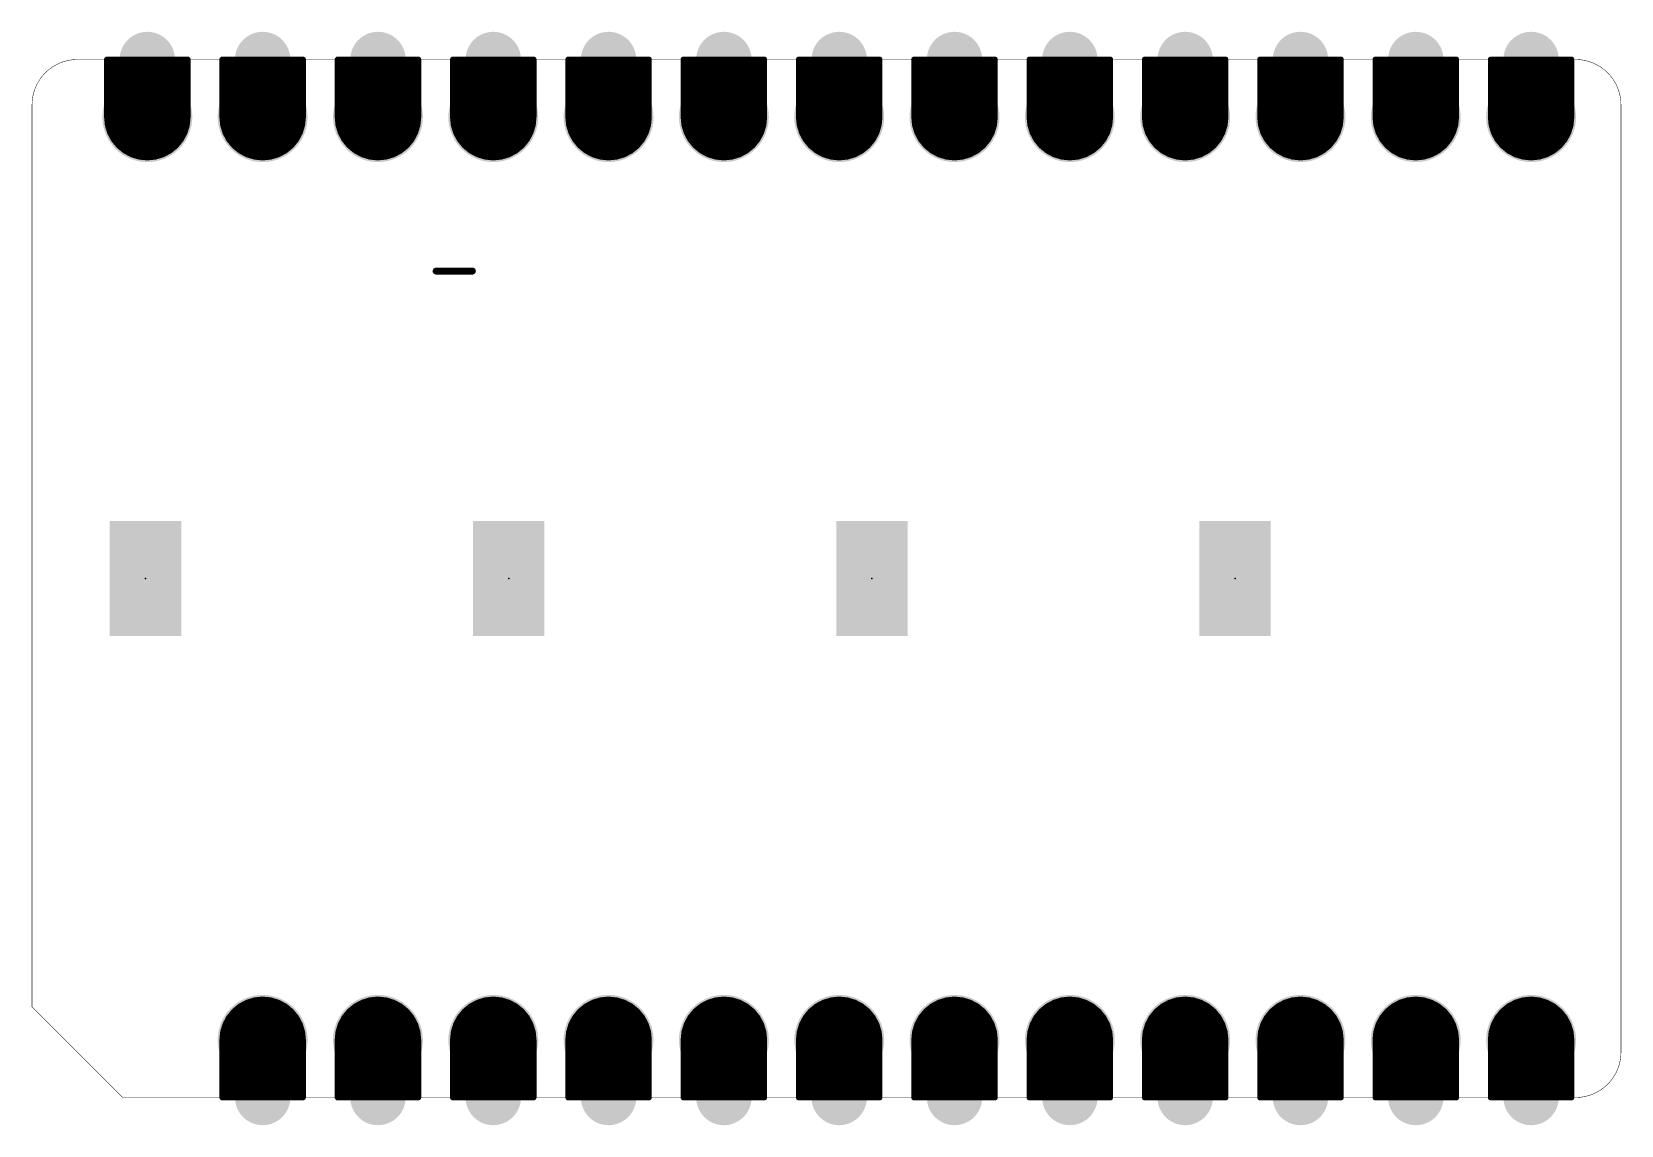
# Model space of a CAD drawing. Extents: x 0 to 35, y -0.6 to 23.5.
import ezdxf

# ---------------------------------------------------------------- set-up
doc = ezdxf.new("R2010")
doc.units = 0
for name, color, linetype in [('17', 110, 'CONTINUOUS'), ('20', 31, 'CONTINUOUS'), ('24', 53, 'CONTINUOUS'), ('30', 253, 'CONTINUOUS'), ('41', 12, 'CONTINUOUS')]:
    doc.layers.add(name, color=color, linetype=linetype)

# ---------------------------------------------------------------- blocks, each defined once
blk = doc.blocks.new('ROUNDP')
at = {"const_width": 0.5}
blk.add_lwpolyline([(0, -0.25, 1), (0, 0.25, 1), (0, -0.25)], format="xyb", dxfattribs=at)
blk = doc.blocks.new('RECT')
blk.add_solid([(-0.5, -0.5), (0.5, -0.5), (-0.5, 0.5), (0.5, 0.5)])

msp = doc.modelspace()

# ---------------------------------------------------------------- linework, layer by layer
at = {"layer": '20'}
for points, const_width in [([(1, 22.86, 0.4142), (0, 21.86)], 0.01), ([(1, 22.8625, 1), (1, 22.8575)], 0.005), ([(1, 22.8575, 1), (1, 22.8625)], 0.005), ([(35, 21.86, 0.4142), (34, 22.86)], 0.01), ([(34, 22.8625, 1), (34, 22.8575)], 0.005), ([(34, 22.8575, 1), (34, 22.8625)], 0.005), ([(0.0025, 21.86, 1), (-0.0025, 21.86)], 0.005), ([(-0.0025, 21.86, 1), (0.0025, 21.86)], 0.005), ([(35.0025, 21.86, 1), (34.9975, 21.86)], 0.005), ([(34.9975, 21.86, 1), (35.0025, 21.86)], 0.005), ([(0.0018, 2.0018, 1), (-0.0018, 1.9982)], 0.005), ([(-0.0025, 2, 1), (0.0025, 2)], 0.005), ([(34, 0, 0.4142), (35, 1)], 0.01), ([(35.0025, 1, 1), (34.9975, 1)], 0.005), ([(34.9975, 1, 1), (35.0025, 1)], 0.005), ([(2, 0.0025, 1), (2, -0.0025)], 0.005), ([(1.9982, -0.0018, 1), (2.0018, 0.0018)], 0.005), ([(34, 0.0025, 1), (34, -0.0025)], 0.005), ([(34, -0.0025, 1), (34, 0.0025)], 0.005)]:
    msp.add_lwpolyline(points, format="xyb", dxfattribs=dict(at, const_width=const_width))
at = {"layer": '20', "const_width": 0.01}
for points in [[(1, 22.86), (34, 22.86)], [(0, 2), (0, 21.86)], [(35, 21.86), (35, 1)], [(0, 2), (2, 0)], [(2, 0), (34, 0)]]:
    msp.add_lwpolyline(points, dxfattribs=at)
at = {"layer": '24'}
for p in [(2.5, 11.43), (10.5, 11.43), (18.5, 11.43), (26.5, 11.43)]:
    msp.add_point(p, dxfattribs=at)
at = {"layer": '30', "const_width": 0.127}
for points in [[(1.651, 22.86), (1.651, 21.59)], [(3.429, 22.86), (1.651, 22.86)], [(1.651, 22.733), (3.429, 22.733)], [(3.429, 21.59), (3.429, 22.86)], [(4.191, 22.86), (4.191, 21.59)], [(5.969, 22.86), (4.191, 22.86)], [(4.191, 22.733), (5.969, 22.733)], [(5.969, 21.59), (5.969, 22.86)], [(6.731, 22.86), (6.731, 21.59)], [(8.509, 22.86), (6.731, 22.86)], [(6.731, 22.733), (8.509, 22.733)], [(8.509, 21.59), (8.509, 22.86)], [(9.271, 22.86), (9.271, 21.59)], [(11.049, 22.86), (9.271, 22.86)], [(9.271, 22.733), (11.049, 22.733)], [(11.049, 21.59), (11.049, 22.86)], [(11.811, 22.86), (11.811, 21.59)], [(13.589, 22.86), (11.811, 22.86)], [(11.811, 22.733), (13.589, 22.733)], [(13.589, 21.59), (13.589, 22.86)], [(14.351, 22.86), (14.351, 21.59)], [(16.129, 22.86), (14.351, 22.86)], [(14.351, 22.733), (16.129, 22.733)], [(16.129, 21.59), (16.129, 22.86)], [(16.891, 22.86), (16.891, 21.59)], [(18.669, 22.86), (16.891, 22.86)], [(16.891, 22.733), (18.669, 22.733)], [(18.669, 21.59), (18.669, 22.86)], [(19.431, 22.86), (19.431, 21.59)], [(21.209, 22.86), (19.431, 22.86)], [(19.431, 22.733), (21.209, 22.733)], [(21.209, 21.59), (21.209, 22.86)], [(21.971, 22.86), (21.971, 21.59)], [(23.749, 22.86), (21.971, 22.86)], [(21.971, 22.733), (23.749, 22.733)], [(23.749, 21.59), (23.749, 22.86)], [(24.511, 22.86), (24.511, 21.59)], [(26.289, 22.86), (24.511, 22.86)], [(24.511, 22.733), (26.289, 22.733)], [(26.289, 21.59), (26.289, 22.86)], [(27.051, 22.86), (27.051, 21.59)], [(28.829, 22.86), (27.051, 22.86)], [(27.051, 22.733), (28.829, 22.733)], [(28.829, 21.59), (28.829, 22.86)], [(29.591, 22.86), (29.591, 21.59)], [(31.369, 22.86), (29.591, 22.86)], [(29.591, 22.733), (31.369, 22.733)], [(31.369, 21.59), (31.369, 22.86)], [(32.131, 22.86), (32.131, 21.59)], [(33.909, 22.86), (32.131, 22.86)], [(32.131, 22.733), (33.909, 22.733)], [(33.909, 21.59), (33.909, 22.86)], [(1.651, 22.606), (3.429, 22.606)], [(1.651, 22.479), (3.429, 22.479)], [(1.651, 22.352), (3.429, 22.352)], [(4.191, 22.606), (5.969, 22.606)], [(4.191, 22.479), (5.969, 22.479)], [(4.191, 22.352), (5.969, 22.352)], [(6.731, 22.606), (8.509, 22.606)], [(6.731, 22.479), (8.509, 22.479)], [(6.731, 22.352), (8.509, 22.352)], [(9.271, 22.606), (11.049, 22.606)], [(9.271, 22.479), (11.049, 22.479)], [(9.271, 22.352), (11.049, 22.352)], [(11.811, 22.606), (13.589, 22.606)], [(11.811, 22.479), (13.589, 22.479)], [(11.811, 22.352), (13.589, 22.352)], [(14.351, 22.606), (16.129, 22.606)], [(14.351, 22.479), (16.129, 22.479)], [(14.351, 22.352), (16.129, 22.352)], [(16.891, 22.606), (18.669, 22.606)], [(16.891, 22.479), (18.669, 22.479)], [(16.891, 22.352), (18.669, 22.352)], [(19.431, 22.606), (21.209, 22.606)], [(19.431, 22.479), (21.209, 22.479)], [(19.431, 22.352), (21.209, 22.352)], [(21.971, 22.606), (23.749, 22.606)], [(21.971, 22.479), (23.749, 22.479)], [(21.971, 22.352), (23.749, 22.352)], [(24.511, 22.606), (26.289, 22.606)], [(24.511, 22.479), (26.289, 22.479)], [(24.511, 22.352), (26.289, 22.352)], [(27.051, 22.606), (28.829, 22.606)], [(27.051, 22.479), (28.829, 22.479)], [(27.051, 22.352), (28.829, 22.352)], [(29.591, 22.606), (31.369, 22.606)], [(29.591, 22.479), (31.369, 22.479)], [(29.591, 22.352), (31.369, 22.352)], [(32.131, 22.606), (33.909, 22.606)], [(32.131, 22.479), (33.909, 22.479)], [(32.131, 22.352), (33.909, 22.352)], [(1.651, 22.225), (3.429, 22.225)], [(1.651, 22.098), (3.429, 22.098)], [(4.191, 22.225), (5.969, 22.225)], [(4.191, 22.098), (5.969, 22.098)], [(6.731, 22.225), (8.509, 22.225)], [(6.731, 22.098), (8.509, 22.098)], [(9.271, 22.225), (11.049, 22.225)], [(9.271, 22.098), (11.049, 22.098)], [(11.811, 22.225), (13.589, 22.225)], [(11.811, 22.098), (13.589, 22.098)], [(14.351, 22.225), (16.129, 22.225)], [(14.351, 22.098), (16.129, 22.098)], [(16.891, 22.225), (18.669, 22.225)], [(16.891, 22.098), (18.669, 22.098)], [(19.431, 22.225), (21.209, 22.225)], [(19.431, 22.098), (21.209, 22.098)], [(21.971, 22.225), (23.749, 22.225)], [(21.971, 22.098), (23.749, 22.098)], [(24.511, 22.225), (26.289, 22.225)], [(24.511, 22.098), (26.289, 22.098)], [(27.051, 22.225), (28.829, 22.225)], [(27.051, 22.098), (28.829, 22.098)], [(29.591, 22.225), (31.369, 22.225)], [(29.591, 22.098), (31.369, 22.098)], [(32.131, 22.225), (33.909, 22.225)], [(32.131, 22.098), (33.909, 22.098)], [(1.651, 21.971), (3.429, 21.971)], [(1.651, 21.844), (3.429, 21.844)], [(1.651, 21.717), (3.429, 21.717)], [(4.191, 21.971), (5.969, 21.971)], [(4.191, 21.844), (5.969, 21.844)], [(4.191, 21.717), (5.969, 21.717)], [(6.731, 21.971), (8.509, 21.971)], [(6.731, 21.844), (8.509, 21.844)], [(6.731, 21.717), (8.509, 21.717)], [(9.271, 21.971), (11.049, 21.971)], [(9.271, 21.844), (11.049, 21.844)], [(9.271, 21.717), (11.049, 21.717)], [(11.811, 21.971), (13.589, 21.971)], [(11.811, 21.844), (13.589, 21.844)], [(11.811, 21.717), (13.589, 21.717)], [(14.351, 21.971), (16.129, 21.971)], [(14.351, 21.844), (16.129, 21.844)], [(14.351, 21.717), (16.129, 21.717)], [(16.891, 21.971), (18.669, 21.971)], [(16.891, 21.844), (18.669, 21.844)], [(16.891, 21.717), (18.669, 21.717)], [(19.431, 21.971), (21.209, 21.971)], [(19.431, 21.844), (21.209, 21.844)], [(19.431, 21.717), (21.209, 21.717)], [(21.971, 21.971), (23.749, 21.971)], [(21.971, 21.844), (23.749, 21.844)], [(21.971, 21.717), (23.749, 21.717)], [(24.511, 21.971), (26.289, 21.971)], [(24.511, 21.844), (26.289, 21.844)], [(24.511, 21.717), (26.289, 21.717)], [(27.051, 21.971), (28.829, 21.971)], [(27.051, 21.844), (28.829, 21.844)], [(27.051, 21.717), (28.829, 21.717)], [(29.591, 21.971), (31.369, 21.971)], [(29.591, 21.844), (31.369, 21.844)], [(29.591, 21.717), (31.369, 21.717)], [(32.131, 21.971), (33.909, 21.971)], [(32.131, 21.844), (33.909, 21.844)], [(32.131, 21.717), (33.909, 21.717)], [(1.651, 21.59), (1.6681, 21.4166)], [(1.651, 21.59), (3.429, 21.59)], [(1.6635, 21.463), (3.4165, 21.463)], [(1.6681, 21.4166), (1.7187, 21.2498)], [(1.6925, 21.336), (3.3875, 21.336)], [(3.3613, 21.2498), (3.4119, 21.4166)], [(3.4119, 21.4166), (3.429, 21.59)], [(4.191, 21.59), (4.2081, 21.4166)], [(4.191, 21.59), (5.969, 21.59)], [(4.2035, 21.463), (5.9565, 21.463)], [(4.2081, 21.4166), (4.2587, 21.2498)], [(4.2325, 21.336), (5.9275, 21.336)], [(5.9013, 21.2498), (5.9519, 21.4166)], [(5.9519, 21.4166), (5.969, 21.59)], [(6.731, 21.59), (6.7481, 21.4166)], [(6.731, 21.59), (8.509, 21.59)], [(6.7435, 21.463), (8.4965, 21.463)], [(6.7481, 21.4166), (6.7987, 21.2498)], [(6.7725, 21.336), (8.4675, 21.336)], [(8.4413, 21.2498), (8.4919, 21.4166)], [(8.4919, 21.4166), (8.509, 21.59)], [(9.271, 21.59), (9.2881, 21.4166)], [(9.271, 21.59), (11.049, 21.59)], [(9.2835, 21.463), (11.0365, 21.463)], [(9.2881, 21.4166), (9.3387, 21.2498)], [(9.3125, 21.336), (11.0075, 21.336)], [(10.9813, 21.2498), (11.0319, 21.4166)], [(11.0319, 21.4166), (11.049, 21.59)], [(11.811, 21.59), (11.8281, 21.4166)], [(11.811, 21.59), (13.589, 21.59)], [(11.8235, 21.463), (13.5765, 21.463)], [(11.8281, 21.4166), (11.8787, 21.2498)], [(11.8525, 21.336), (13.5475, 21.336)], [(13.5213, 21.2498), (13.5719, 21.4166)], [(13.5719, 21.4166), (13.589, 21.59)], [(14.351, 21.59), (14.3681, 21.4166)], [(14.351, 21.59), (16.129, 21.59)], [(14.3635, 21.463), (16.1165, 21.463)], [(14.3681, 21.4166), (14.4187, 21.2498)], [(14.3925, 21.336), (16.0875, 21.336)], [(16.0613, 21.2498), (16.1119, 21.4166)], [(16.1119, 21.4166), (16.129, 21.59)], [(16.891, 21.59), (16.9081, 21.4166)], [(16.891, 21.59), (18.669, 21.59)], [(16.9035, 21.463), (18.6565, 21.463)], [(16.9081, 21.4166), (16.9587, 21.2498)], [(16.9325, 21.336), (18.6275, 21.336)], [(18.6013, 21.2498), (18.6519, 21.4166)], [(18.6519, 21.4166), (18.669, 21.59)], [(19.431, 21.59), (19.4481, 21.4166)], [(19.431, 21.59), (21.209, 21.59)], [(19.4435, 21.463), (21.1965, 21.463)], [(19.4481, 21.4166), (19.4987, 21.2498)], [(19.4725, 21.336), (21.1675, 21.336)], [(21.1413, 21.2498), (21.1919, 21.4166)], [(21.1919, 21.4166), (21.209, 21.59)], [(21.971, 21.59), (21.9881, 21.4166)], [(21.971, 21.59), (23.749, 21.59)], [(21.9835, 21.463), (23.7365, 21.463)], [(21.9881, 21.4166), (22.0387, 21.2498)], [(22.0125, 21.336), (23.7075, 21.336)], [(23.6813, 21.2498), (23.7319, 21.4166)], [(23.7319, 21.4166), (23.749, 21.59)], [(24.511, 21.59), (24.5281, 21.4166)], [(24.511, 21.59), (26.289, 21.59)], [(24.5235, 21.463), (26.2765, 21.463)], [(24.5281, 21.4166), (24.5787, 21.2498)], [(24.5525, 21.336), (26.2475, 21.336)], [(26.2213, 21.2498), (26.2719, 21.4166)], [(26.2719, 21.4166), (26.289, 21.59)], [(27.051, 21.59), (27.0681, 21.4166)], [(27.051, 21.59), (28.829, 21.59)], [(27.0635, 21.463), (28.8165, 21.463)], [(27.0681, 21.4166), (27.1187, 21.2498)], [(27.0925, 21.336), (28.7875, 21.336)], [(28.7613, 21.2498), (28.8119, 21.4166)], [(28.8119, 21.4166), (28.829, 21.59)], [(29.591, 21.59), (29.6081, 21.4166)], [(29.591, 21.59), (31.369, 21.59)], [(29.6035, 21.463), (31.3565, 21.463)], [(29.6081, 21.4166), (29.6587, 21.2498)], [(29.6325, 21.336), (31.3275, 21.336)], [(31.3013, 21.2498), (31.3519, 21.4166)], [(31.3519, 21.4166), (31.369, 21.59)], [(32.131, 21.59), (32.1481, 21.4166)], [(32.131, 21.59), (33.909, 21.59)], [(32.1435, 21.463), (33.8965, 21.463)], [(32.1481, 21.4166), (32.1987, 21.2498)], [(32.1725, 21.336), (33.8675, 21.336)], [(33.8413, 21.2498), (33.8919, 21.4166)], [(33.8919, 21.4166), (33.909, 21.59)], [(1.7187, 21.2498), (1.8008, 21.0961)], [(1.7405, 21.209), (3.3395, 21.209)], [(1.8008, 21.0961), (1.9114, 20.9614)], [(1.8124, 21.082), (3.2676, 21.082)], [(1.9114, 20.9614), (2.0461, 20.8508)], [(1.9192, 20.955), (3.1608, 20.955)], [(3.0339, 20.8508), (3.1686, 20.9614)], [(3.1686, 20.9614), (3.2792, 21.0961)], [(3.2792, 21.0961), (3.3613, 21.2498)], [(4.2587, 21.2498), (4.3408, 21.0961)], [(4.2805, 21.209), (5.8795, 21.209)], [(4.3408, 21.0961), (4.4514, 20.9614)], [(4.3524, 21.082), (5.8076, 21.082)], [(4.4514, 20.9614), (4.5861, 20.8508)], [(4.4592, 20.955), (5.7008, 20.955)], [(5.5739, 20.8508), (5.7086, 20.9614)], [(5.7086, 20.9614), (5.8192, 21.0961)], [(5.8192, 21.0961), (5.9013, 21.2498)], [(6.7987, 21.2498), (6.8808, 21.0961)], [(6.8205, 21.209), (8.4195, 21.209)], [(6.8808, 21.0961), (6.9914, 20.9614)], [(6.8924, 21.082), (8.3476, 21.082)], [(6.9914, 20.9614), (7.1261, 20.8508)], [(6.9992, 20.955), (8.2408, 20.955)], [(8.1139, 20.8508), (8.2486, 20.9614)], [(8.2486, 20.9614), (8.3592, 21.0961)], [(8.3592, 21.0961), (8.4413, 21.2498)], [(9.3387, 21.2498), (9.4208, 21.0961)], [(9.3605, 21.209), (10.9595, 21.209)], [(9.4208, 21.0961), (9.5314, 20.9614)], [(9.4324, 21.082), (10.8876, 21.082)], [(9.5314, 20.9614), (9.6661, 20.8508)], [(9.5392, 20.955), (10.7808, 20.955)], [(10.6539, 20.8508), (10.7886, 20.9614)], [(10.7886, 20.9614), (10.8992, 21.0961)], [(10.8992, 21.0961), (10.9813, 21.2498)], [(11.8787, 21.2498), (11.9608, 21.0961)], [(11.9005, 21.209), (13.4995, 21.209)], [(11.9608, 21.0961), (12.0714, 20.9614)], [(11.9724, 21.082), (13.4276, 21.082)], [(12.0714, 20.9614), (12.2061, 20.8508)], [(12.0792, 20.955), (13.3208, 20.955)], [(13.1939, 20.8508), (13.3286, 20.9614)], [(13.3286, 20.9614), (13.4392, 21.0961)], [(13.4392, 21.0961), (13.5213, 21.2498)], [(14.4187, 21.2498), (14.5008, 21.0961)], [(14.4405, 21.209), (16.0395, 21.209)], [(14.5008, 21.0961), (14.6114, 20.9614)], [(14.5124, 21.082), (15.9676, 21.082)], [(14.6114, 20.9614), (14.7461, 20.8508)], [(14.6192, 20.955), (15.8608, 20.955)], [(15.7339, 20.8508), (15.8686, 20.9614)], [(15.8686, 20.9614), (15.9792, 21.0961)], [(15.9792, 21.0961), (16.0613, 21.2498)], [(16.9587, 21.2498), (17.0408, 21.0961)], [(16.9805, 21.209), (18.5795, 21.209)], [(17.0408, 21.0961), (17.1514, 20.9614)], [(17.0524, 21.082), (18.5076, 21.082)], [(17.1514, 20.9614), (17.2861, 20.8508)], [(17.1592, 20.955), (18.4008, 20.955)], [(18.2739, 20.8508), (18.4086, 20.9614)], [(18.4086, 20.9614), (18.5192, 21.0961)], [(18.5192, 21.0961), (18.6013, 21.2498)], [(19.4987, 21.2498), (19.5808, 21.0961)], [(19.5205, 21.209), (21.1195, 21.209)], [(19.5808, 21.0961), (19.6914, 20.9614)], [(19.5924, 21.082), (21.0476, 21.082)], [(19.6914, 20.9614), (19.8261, 20.8508)], [(19.6992, 20.955), (20.9408, 20.955)], [(20.8139, 20.8508), (20.9486, 20.9614)], [(20.9486, 20.9614), (21.0592, 21.0961)], [(21.0592, 21.0961), (21.1413, 21.2498)], [(22.0387, 21.2498), (22.1208, 21.0961)], [(22.0605, 21.209), (23.6595, 21.209)], [(22.1208, 21.0961), (22.2314, 20.9614)], [(22.1324, 21.082), (23.5876, 21.082)], [(22.2314, 20.9614), (22.3661, 20.8508)], [(22.2392, 20.955), (23.4808, 20.955)], [(23.3539, 20.8508), (23.4886, 20.9614)], [(23.4886, 20.9614), (23.5992, 21.0961)], [(23.5992, 21.0961), (23.6813, 21.2498)], [(24.5787, 21.2498), (24.6608, 21.0961)], [(24.6005, 21.209), (26.1995, 21.209)], [(24.6608, 21.0961), (24.7714, 20.9614)], [(24.6724, 21.082), (26.1276, 21.082)], [(24.7714, 20.9614), (24.9061, 20.8508)], [(24.7792, 20.955), (26.0208, 20.955)], [(25.8939, 20.8508), (26.0286, 20.9614)], [(26.0286, 20.9614), (26.1392, 21.0961)], [(26.1392, 21.0961), (26.2213, 21.2498)], [(27.1187, 21.2498), (27.2008, 21.0961)], [(27.1405, 21.209), (28.7395, 21.209)], [(27.2008, 21.0961), (27.3114, 20.9614)], [(27.2124, 21.082), (28.6676, 21.082)], [(27.3114, 20.9614), (27.4461, 20.8508)], [(27.3192, 20.955), (28.5608, 20.955)], [(28.4339, 20.8508), (28.5686, 20.9614)], [(28.5686, 20.9614), (28.6792, 21.0961)], [(28.6792, 21.0961), (28.7613, 21.2498)], [(29.6587, 21.2498), (29.7408, 21.0961)], [(29.6805, 21.209), (31.2795, 21.209)], [(29.7408, 21.0961), (29.8514, 20.9614)], [(29.7524, 21.082), (31.2076, 21.082)], [(29.8514, 20.9614), (29.9861, 20.8508)], [(29.8592, 20.955), (31.1008, 20.955)], [(30.9739, 20.8508), (31.1086, 20.9614)], [(31.1086, 20.9614), (31.2192, 21.0961)], [(31.2192, 21.0961), (31.3013, 21.2498)], [(32.1987, 21.2498), (32.2808, 21.0961)], [(32.2205, 21.209), (33.8195, 21.209)], [(32.2808, 21.0961), (32.3914, 20.9614)], [(32.2924, 21.082), (33.7476, 21.082)], [(32.3914, 20.9614), (32.5261, 20.8508)], [(32.3992, 20.955), (33.6408, 20.955)], [(33.5139, 20.8508), (33.6486, 20.9614)], [(33.6486, 20.9614), (33.7592, 21.0961)], [(33.7592, 21.0961), (33.8413, 21.2498)], [(2.0461, 20.8508), (2.1998, 20.7687)], [(2.0888, 20.828), (2.9912, 20.828)], [(2.1998, 20.7687), (2.3666, 20.7181)], [(2.3666, 20.7181), (2.54, 20.701)], [(2.54, 20.701), (2.7134, 20.7181)], [(2.7134, 20.7181), (2.8802, 20.7687)], [(2.8802, 20.7687), (3.0339, 20.8508)], [(4.5861, 20.8508), (4.7398, 20.7687)], [(4.6288, 20.828), (5.5312, 20.828)], [(4.7398, 20.7687), (4.9066, 20.7181)], [(4.9066, 20.7181), (5.08, 20.701)], [(5.08, 20.701), (5.2534, 20.7181)], [(5.2534, 20.7181), (5.4202, 20.7687)], [(5.4202, 20.7687), (5.5739, 20.8508)], [(7.1261, 20.8508), (7.2798, 20.7687)], [(7.1688, 20.828), (8.0712, 20.828)], [(7.2798, 20.7687), (7.4466, 20.7181)], [(7.4466, 20.7181), (7.62, 20.701)], [(7.62, 20.701), (7.7934, 20.7181)], [(7.7934, 20.7181), (7.9602, 20.7687)], [(7.9602, 20.7687), (8.1139, 20.8508)], [(9.6661, 20.8508), (9.8198, 20.7687)], [(9.7088, 20.828), (10.6112, 20.828)], [(9.8198, 20.7687), (9.9866, 20.7181)], [(9.9866, 20.7181), (10.16, 20.701)], [(10.16, 20.701), (10.3334, 20.7181)], [(10.3334, 20.7181), (10.5002, 20.7687)], [(10.5002, 20.7687), (10.6539, 20.8508)], [(12.2061, 20.8508), (12.3598, 20.7687)], [(12.2488, 20.828), (13.1512, 20.828)], [(12.3598, 20.7687), (12.5266, 20.7181)], [(12.5266, 20.7181), (12.7, 20.701)], [(12.7, 20.701), (12.8734, 20.7181)], [(12.8734, 20.7181), (13.0402, 20.7687)], [(13.0402, 20.7687), (13.1939, 20.8508)], [(14.7461, 20.8508), (14.8998, 20.7687)], [(14.7888, 20.828), (15.6912, 20.828)], [(14.8998, 20.7687), (15.0666, 20.7181)], [(15.0666, 20.7181), (15.24, 20.701)], [(15.24, 20.701), (15.4134, 20.7181)], [(15.4134, 20.7181), (15.5802, 20.7687)], [(15.5802, 20.7687), (15.7339, 20.8508)], [(17.2861, 20.8508), (17.4398, 20.7687)], [(17.3288, 20.828), (18.2312, 20.828)], [(17.4398, 20.7687), (17.6066, 20.7181)], [(17.6066, 20.7181), (17.78, 20.701)], [(17.78, 20.701), (17.9534, 20.7181)], [(17.9534, 20.7181), (18.1202, 20.7687)], [(18.1202, 20.7687), (18.2739, 20.8508)], [(19.8261, 20.8508), (19.9798, 20.7687)], [(19.8688, 20.828), (20.7712, 20.828)], [(19.9798, 20.7687), (20.1466, 20.7181)], [(20.1466, 20.7181), (20.32, 20.701)], [(20.32, 20.701), (20.4934, 20.7181)], [(20.4934, 20.7181), (20.6602, 20.7687)], [(20.6602, 20.7687), (20.8139, 20.8508)], [(22.3661, 20.8508), (22.5198, 20.7687)], [(22.4088, 20.828), (23.3112, 20.828)], [(22.5198, 20.7687), (22.6866, 20.7181)], [(22.6866, 20.7181), (22.86, 20.701)], [(22.86, 20.701), (23.0334, 20.7181)], [(23.0334, 20.7181), (23.2002, 20.7687)], [(23.2002, 20.7687), (23.3539, 20.8508)], [(24.9061, 20.8508), (25.0598, 20.7687)], [(24.9488, 20.828), (25.8512, 20.828)], [(25.0598, 20.7687), (25.2266, 20.7181)], [(25.2266, 20.7181), (25.4, 20.701)], [(25.4, 20.701), (25.5734, 20.7181)], [(25.5734, 20.7181), (25.7402, 20.7687)], [(25.7402, 20.7687), (25.8939, 20.8508)], [(27.4461, 20.8508), (27.5998, 20.7687)], [(27.4888, 20.828), (28.3912, 20.828)], [(27.5998, 20.7687), (27.7666, 20.7181)], [(27.7666, 20.7181), (27.94, 20.701)], [(27.94, 20.701), (28.1134, 20.7181)], [(28.1134, 20.7181), (28.2802, 20.7687)], [(28.2802, 20.7687), (28.4339, 20.8508)], [(29.9861, 20.8508), (30.1398, 20.7687)], [(30.0288, 20.828), (30.9312, 20.828)], [(30.1398, 20.7687), (30.3066, 20.7181)], [(30.3066, 20.7181), (30.48, 20.701)], [(30.48, 20.701), (30.6534, 20.7181)], [(30.6534, 20.7181), (30.8202, 20.7687)], [(30.8202, 20.7687), (30.9739, 20.8508)], [(32.5261, 20.8508), (32.6798, 20.7687)], [(32.5688, 20.828), (33.4712, 20.828)], [(32.6798, 20.7687), (32.8466, 20.7181)], [(32.8466, 20.7181), (33.02, 20.701)], [(33.02, 20.701), (33.1934, 20.7181)], [(33.1934, 20.7181), (33.3602, 20.7687)], [(33.3602, 20.7687), (33.5139, 20.8508)], [(4.7398, 2.0913), (4.5861, 2.0092)], [(4.9066, 2.1419), (4.7398, 2.0913)], [(5.08, 2.159), (4.9066, 2.1419)], [(5.2534, 2.1419), (5.08, 2.159)], [(5.4202, 2.0913), (5.2534, 2.1419)], [(5.5739, 2.0092), (5.4202, 2.0913)], [(7.2798, 2.0913), (7.1261, 2.0092)], [(7.4466, 2.1419), (7.2798, 2.0913)], [(7.62, 2.159), (7.4466, 2.1419)], [(7.7934, 2.1419), (7.62, 2.159)], [(7.9602, 2.0913), (7.7934, 2.1419)], [(8.1139, 2.0092), (7.9602, 2.0913)], [(9.8198, 2.0913), (9.6661, 2.0092)], [(9.9866, 2.1419), (9.8198, 2.0913)], [(10.16, 2.159), (9.9866, 2.1419)], [(10.3334, 2.1419), (10.16, 2.159)], [(10.5002, 2.0913), (10.3334, 2.1419)], [(10.6539, 2.0092), (10.5002, 2.0913)], [(12.3598, 2.0913), (12.2061, 2.0092)], [(12.5266, 2.1419), (12.3598, 2.0913)], [(12.7, 2.159), (12.5266, 2.1419)], [(12.8734, 2.1419), (12.7, 2.159)], [(13.0402, 2.0913), (12.8734, 2.1419)], [(13.1939, 2.0092), (13.0402, 2.0913)], [(14.8998, 2.0913), (14.7461, 2.0092)], [(15.0666, 2.1419), (14.8998, 2.0913)], [(15.24, 2.159), (15.0666, 2.1419)], [(15.4134, 2.1419), (15.24, 2.159)], [(15.5802, 2.0913), (15.4134, 2.1419)], [(15.7339, 2.0092), (15.5802, 2.0913)], [(17.4398, 2.0913), (17.2861, 2.0092)], [(17.6066, 2.1419), (17.4398, 2.0913)], [(17.78, 2.159), (17.6066, 2.1419)], [(17.9534, 2.1419), (17.78, 2.159)], [(18.1202, 2.0913), (17.9534, 2.1419)], [(18.2739, 2.0092), (18.1202, 2.0913)], [(19.9798, 2.0913), (19.8261, 2.0092)], [(20.1466, 2.1419), (19.9798, 2.0913)], [(20.32, 2.159), (20.1466, 2.1419)], [(20.4934, 2.1419), (20.32, 2.159)], [(20.6602, 2.0913), (20.4934, 2.1419)], [(20.8139, 2.0092), (20.6602, 2.0913)], [(22.5198, 2.0913), (22.3661, 2.0092)], [(22.6866, 2.1419), (22.5198, 2.0913)], [(22.86, 2.159), (22.6866, 2.1419)], [(23.0334, 2.1419), (22.86, 2.159)], [(23.2002, 2.0913), (23.0334, 2.1419)], [(23.3539, 2.0092), (23.2002, 2.0913)], [(25.0598, 2.0913), (24.9061, 2.0092)], [(25.2266, 2.1419), (25.0598, 2.0913)], [(25.4, 2.159), (25.2266, 2.1419)], [(25.5734, 2.1419), (25.4, 2.159)], [(25.7402, 2.0913), (25.5734, 2.1419)], [(25.8939, 2.0092), (25.7402, 2.0913)], [(27.5998, 2.0913), (27.4461, 2.0092)], [(27.7666, 2.1419), (27.5998, 2.0913)], [(27.94, 2.159), (27.7666, 2.1419)], [(28.1134, 2.1419), (27.94, 2.159)], [(28.2802, 2.0913), (28.1134, 2.1419)], [(28.4339, 2.0092), (28.2802, 2.0913)], [(30.1398, 2.0913), (29.9861, 2.0092)], [(30.3066, 2.1419), (30.1398, 2.0913)], [(30.48, 2.159), (30.3066, 2.1419)], [(30.6534, 2.1419), (30.48, 2.159)], [(30.8202, 2.0913), (30.6534, 2.1419)], [(30.9739, 2.0092), (30.8202, 2.0913)], [(32.6798, 2.0913), (32.5261, 2.0092)], [(32.8466, 2.1419), (32.6798, 2.0913)], [(33.02, 2.159), (32.8466, 2.1419)], [(33.1934, 2.1419), (33.02, 2.159)], [(33.3602, 2.0913), (33.1934, 2.1419)], [(33.5139, 2.0092), (33.3602, 2.0913)], [(4.3408, 1.7639), (4.2587, 1.6102)], [(4.4514, 1.8986), (4.3408, 1.7639)], [(4.3524, 1.778), (5.8076, 1.778)], [(4.5861, 2.0092), (4.4514, 1.8986)], [(4.4592, 1.905), (5.7008, 1.905)], [(4.6288, 2.032), (5.5312, 2.032)], [(5.7086, 1.8986), (5.5739, 2.0092)], [(5.8192, 1.7639), (5.7086, 1.8986)], [(5.9013, 1.6102), (5.8192, 1.7639)], [(6.8808, 1.7639), (6.7987, 1.6102)], [(6.9914, 1.8986), (6.8808, 1.7639)], [(6.8924, 1.778), (8.3476, 1.778)], [(7.1261, 2.0092), (6.9914, 1.8986)], [(6.9992, 1.905), (8.2408, 1.905)], [(7.1688, 2.032), (8.0712, 2.032)], [(8.2486, 1.8986), (8.1139, 2.0092)], [(8.3592, 1.7639), (8.2486, 1.8986)], [(8.4413, 1.6102), (8.3592, 1.7639)], [(9.4208, 1.7639), (9.3387, 1.6102)], [(9.5314, 1.8986), (9.4208, 1.7639)], [(9.4324, 1.778), (10.8876, 1.778)], [(9.6661, 2.0092), (9.5314, 1.8986)], [(9.5392, 1.905), (10.7808, 1.905)], [(9.7088, 2.032), (10.6112, 2.032)], [(10.7886, 1.8986), (10.6539, 2.0092)], [(10.8992, 1.7639), (10.7886, 1.8986)], [(10.9813, 1.6102), (10.8992, 1.7639)], [(11.9608, 1.7639), (11.8787, 1.6102)], [(12.0714, 1.8986), (11.9608, 1.7639)], [(11.9724, 1.778), (13.4276, 1.778)], [(12.2061, 2.0092), (12.0714, 1.8986)], [(12.0792, 1.905), (13.3208, 1.905)], [(12.2488, 2.032), (13.1512, 2.032)], [(13.3286, 1.8986), (13.1939, 2.0092)], [(13.4392, 1.7639), (13.3286, 1.8986)], [(13.5213, 1.6102), (13.4392, 1.7639)], [(14.5008, 1.7639), (14.4187, 1.6102)], [(14.6114, 1.8986), (14.5008, 1.7639)], [(14.5124, 1.778), (15.9676, 1.778)], [(14.7461, 2.0092), (14.6114, 1.8986)], [(14.6192, 1.905), (15.8608, 1.905)], [(14.7888, 2.032), (15.6912, 2.032)], [(15.8686, 1.8986), (15.7339, 2.0092)], [(15.9792, 1.7639), (15.8686, 1.8986)], [(16.0613, 1.6102), (15.9792, 1.7639)], [(17.0408, 1.7639), (16.9587, 1.6102)], [(17.1514, 1.8986), (17.0408, 1.7639)], [(17.0524, 1.778), (18.5076, 1.778)], [(17.2861, 2.0092), (17.1514, 1.8986)], [(17.1592, 1.905), (18.4008, 1.905)], [(17.3288, 2.032), (18.2312, 2.032)], [(18.4086, 1.8986), (18.2739, 2.0092)], [(18.5192, 1.7639), (18.4086, 1.8986)], [(18.6013, 1.6102), (18.5192, 1.7639)], [(19.5808, 1.7639), (19.4987, 1.6102)], [(19.6914, 1.8986), (19.5808, 1.7639)], [(19.5924, 1.778), (21.0476, 1.778)], [(19.8261, 2.0092), (19.6914, 1.8986)], [(19.6992, 1.905), (20.9408, 1.905)], [(19.8688, 2.032), (20.7712, 2.032)], [(20.9486, 1.8986), (20.8139, 2.0092)], [(21.0592, 1.7639), (20.9486, 1.8986)], [(21.1413, 1.6102), (21.0592, 1.7639)], [(22.1208, 1.7639), (22.0387, 1.6102)], [(22.2314, 1.8986), (22.1208, 1.7639)], [(22.1324, 1.778), (23.5876, 1.778)], [(22.3661, 2.0092), (22.2314, 1.8986)], [(22.2392, 1.905), (23.4808, 1.905)], [(22.4088, 2.032), (23.3112, 2.032)], [(23.4886, 1.8986), (23.3539, 2.0092)], [(23.5992, 1.7639), (23.4886, 1.8986)], [(23.6813, 1.6102), (23.5992, 1.7639)], [(24.6608, 1.7639), (24.5787, 1.6102)], [(24.7714, 1.8986), (24.6608, 1.7639)], [(24.6724, 1.778), (26.1276, 1.778)], [(24.9061, 2.0092), (24.7714, 1.8986)], [(24.7792, 1.905), (26.0208, 1.905)], [(24.9488, 2.032), (25.8512, 2.032)], [(26.0286, 1.8986), (25.8939, 2.0092)], [(26.1392, 1.7639), (26.0286, 1.8986)], [(26.2213, 1.6102), (26.1392, 1.7639)], [(27.2008, 1.7639), (27.1187, 1.6102)], [(27.3114, 1.8986), (27.2008, 1.7639)], [(27.2124, 1.778), (28.6676, 1.778)], [(27.4461, 2.0092), (27.3114, 1.8986)], [(27.3192, 1.905), (28.5608, 1.905)], [(27.4888, 2.032), (28.3912, 2.032)], [(28.5686, 1.8986), (28.4339, 2.0092)], [(28.6792, 1.7639), (28.5686, 1.8986)], [(28.7613, 1.6102), (28.6792, 1.7639)], [(29.7408, 1.7639), (29.6587, 1.6102)], [(29.8514, 1.8986), (29.7408, 1.7639)], [(29.7524, 1.778), (31.2076, 1.778)], [(29.9861, 2.0092), (29.8514, 1.8986)], [(29.8592, 1.905), (31.1008, 1.905)], [(30.0288, 2.032), (30.9312, 2.032)], [(31.1086, 1.8986), (30.9739, 2.0092)], [(31.2192, 1.7639), (31.1086, 1.8986)], [(31.3013, 1.6102), (31.2192, 1.7639)], [(32.2808, 1.7639), (32.1987, 1.6102)], [(32.3914, 1.8986), (32.2808, 1.7639)], [(32.2924, 1.778), (33.7476, 1.778)], [(32.5261, 2.0092), (32.3914, 1.8986)], [(32.3992, 1.905), (33.6408, 1.905)], [(32.5688, 2.032), (33.4712, 2.032)], [(33.6486, 1.8986), (33.5139, 2.0092)], [(33.7592, 1.7639), (33.6486, 1.8986)], [(33.8413, 1.6102), (33.7592, 1.7639)], [(4.2081, 1.4434), (4.191, 1.27)], [(4.2035, 1.397), (5.9565, 1.397)], [(4.2587, 1.6102), (4.2081, 1.4434)], [(4.2325, 1.524), (5.9275, 1.524)], [(4.2805, 1.651), (5.8795, 1.651)], [(5.9519, 1.4434), (5.9013, 1.6102)], [(5.969, 1.27), (5.9519, 1.4434)], [(6.7481, 1.4434), (6.731, 1.27)], [(6.7435, 1.397), (8.4965, 1.397)], [(6.7987, 1.6102), (6.7481, 1.4434)], [(6.7725, 1.524), (8.4675, 1.524)], [(6.8205, 1.651), (8.4195, 1.651)], [(8.4919, 1.4434), (8.4413, 1.6102)], [(8.509, 1.27), (8.4919, 1.4434)], [(9.2881, 1.4434), (9.271, 1.27)], [(9.2835, 1.397), (11.0365, 1.397)], [(9.3387, 1.6102), (9.2881, 1.4434)], [(9.3125, 1.524), (11.0075, 1.524)], [(9.3605, 1.651), (10.9595, 1.651)], [(11.0319, 1.4434), (10.9813, 1.6102)], [(11.049, 1.27), (11.0319, 1.4434)], [(11.8281, 1.4434), (11.811, 1.27)], [(11.8235, 1.397), (13.5765, 1.397)], [(11.8787, 1.6102), (11.8281, 1.4434)], [(11.8525, 1.524), (13.5475, 1.524)], [(11.9005, 1.651), (13.4995, 1.651)], [(13.5719, 1.4434), (13.5213, 1.6102)], [(13.589, 1.27), (13.5719, 1.4434)], [(14.3681, 1.4434), (14.351, 1.27)], [(14.3635, 1.397), (16.1165, 1.397)], [(14.4187, 1.6102), (14.3681, 1.4434)], [(14.3925, 1.524), (16.0875, 1.524)], [(14.4405, 1.651), (16.0395, 1.651)], [(16.1119, 1.4434), (16.0613, 1.6102)], [(16.129, 1.27), (16.1119, 1.4434)], [(16.9081, 1.4434), (16.891, 1.27)], [(16.9035, 1.397), (18.6565, 1.397)], [(16.9587, 1.6102), (16.9081, 1.4434)], [(16.9325, 1.524), (18.6275, 1.524)], [(16.9805, 1.651), (18.5795, 1.651)], [(18.6519, 1.4434), (18.6013, 1.6102)], [(18.669, 1.27), (18.6519, 1.4434)], [(19.4481, 1.4434), (19.431, 1.27)], [(19.4435, 1.397), (21.1965, 1.397)], [(19.4987, 1.6102), (19.4481, 1.4434)], [(19.4725, 1.524), (21.1675, 1.524)], [(19.5205, 1.651), (21.1195, 1.651)], [(21.1919, 1.4434), (21.1413, 1.6102)], [(21.209, 1.27), (21.1919, 1.4434)], [(21.9881, 1.4434), (21.971, 1.27)], [(21.9835, 1.397), (23.7365, 1.397)], [(22.0387, 1.6102), (21.9881, 1.4434)], [(22.0125, 1.524), (23.7075, 1.524)], [(22.0605, 1.651), (23.6595, 1.651)], [(23.7319, 1.4434), (23.6813, 1.6102)], [(23.749, 1.27), (23.7319, 1.4434)], [(24.5281, 1.4434), (24.511, 1.27)], [(24.5235, 1.397), (26.2765, 1.397)], [(24.5787, 1.6102), (24.5281, 1.4434)], [(24.5525, 1.524), (26.2475, 1.524)], [(24.6005, 1.651), (26.1995, 1.651)], [(26.2719, 1.4434), (26.2213, 1.6102)], [(26.289, 1.27), (26.2719, 1.4434)], [(27.0681, 1.4434), (27.051, 1.27)], [(27.0635, 1.397), (28.8165, 1.397)], [(27.1187, 1.6102), (27.0681, 1.4434)], [(27.0925, 1.524), (28.7875, 1.524)], [(27.1405, 1.651), (28.7395, 1.651)], [(28.8119, 1.4434), (28.7613, 1.6102)], [(28.829, 1.27), (28.8119, 1.4434)], [(29.6081, 1.4434), (29.591, 1.27)], [(29.6035, 1.397), (31.3565, 1.397)], [(29.6587, 1.6102), (29.6081, 1.4434)], [(29.6325, 1.524), (31.3275, 1.524)], [(29.6805, 1.651), (31.2795, 1.651)], [(31.3519, 1.4434), (31.3013, 1.6102)], [(31.369, 1.27), (31.3519, 1.4434)], [(32.1481, 1.4434), (32.131, 1.27)], [(32.1435, 1.397), (33.8965, 1.397)], [(32.1987, 1.6102), (32.1481, 1.4434)], [(32.1725, 1.524), (33.8675, 1.524)], [(32.2205, 1.651), (33.8195, 1.651)], [(33.8919, 1.4434), (33.8413, 1.6102)], [(33.909, 1.27), (33.8919, 1.4434)], [(4.191, 1.27), (4.191, 0)], [(4.191, 1.27), (5.969, 1.27)], [(4.191, 1.143), (5.969, 1.143)], [(4.191, 1.016), (5.969, 1.016)], [(5.969, 0), (5.969, 1.27)], [(6.731, 1.27), (6.731, 0)], [(6.731, 1.27), (8.509, 1.27)], [(6.731, 1.143), (8.509, 1.143)], [(6.731, 1.016), (8.509, 1.016)], [(8.509, 0), (8.509, 1.27)], [(9.271, 1.27), (9.271, 0)], [(9.271, 1.27), (11.049, 1.27)], [(9.271, 1.143), (11.049, 1.143)], [(9.271, 1.016), (11.049, 1.016)], [(11.049, 0), (11.049, 1.27)], [(11.811, 1.27), (11.811, 0)], [(11.811, 1.27), (13.589, 1.27)], [(11.811, 1.143), (13.589, 1.143)], [(11.811, 1.016), (13.589, 1.016)], [(13.589, 0), (13.589, 1.27)], [(14.351, 1.27), (14.351, 0)], [(14.351, 1.27), (16.129, 1.27)], [(14.351, 1.143), (16.129, 1.143)], [(14.351, 1.016), (16.129, 1.016)], [(16.129, 0), (16.129, 1.27)], [(16.891, 1.27), (16.891, 0)], [(16.891, 1.27), (18.669, 1.27)], [(16.891, 1.143), (18.669, 1.143)], [(16.891, 1.016), (18.669, 1.016)], [(18.669, 0), (18.669, 1.27)], [(19.431, 1.27), (19.431, 0)], [(19.431, 1.27), (21.209, 1.27)], [(19.431, 1.143), (21.209, 1.143)], [(19.431, 1.016), (21.209, 1.016)], [(21.209, 0), (21.209, 1.27)], [(21.971, 1.27), (21.971, 0)], [(21.971, 1.27), (23.749, 1.27)], [(21.971, 1.143), (23.749, 1.143)], [(21.971, 1.016), (23.749, 1.016)], [(23.749, 0), (23.749, 1.27)], [(24.511, 1.27), (24.511, 0)], [(24.511, 1.27), (26.289, 1.27)], [(24.511, 1.143), (26.289, 1.143)], [(24.511, 1.016), (26.289, 1.016)], [(26.289, 0), (26.289, 1.27)], [(27.051, 1.27), (27.051, 0)], [(27.051, 1.27), (28.829, 1.27)], [(27.051, 1.143), (28.829, 1.143)], [(27.051, 1.016), (28.829, 1.016)], [(28.829, 0), (28.829, 1.27)], [(29.591, 1.27), (29.591, 0)], [(29.591, 1.27), (31.369, 1.27)], [(29.591, 1.143), (31.369, 1.143)], [(29.591, 1.016), (31.369, 1.016)], [(31.369, 0), (31.369, 1.27)], [(32.131, 1.27), (32.131, 0)], [(32.131, 1.27), (33.909, 1.27)], [(32.131, 1.143), (33.909, 1.143)], [(32.131, 1.016), (33.909, 1.016)], [(33.909, 0), (33.909, 1.27)], [(4.191, 0.889), (5.969, 0.889)], [(4.191, 0.762), (5.969, 0.762)], [(6.731, 0.889), (8.509, 0.889)], [(6.731, 0.762), (8.509, 0.762)], [(9.271, 0.889), (11.049, 0.889)], [(9.271, 0.762), (11.049, 0.762)], [(11.811, 0.889), (13.589, 0.889)], [(11.811, 0.762), (13.589, 0.762)], [(14.351, 0.889), (16.129, 0.889)], [(14.351, 0.762), (16.129, 0.762)], [(16.891, 0.889), (18.669, 0.889)], [(16.891, 0.762), (18.669, 0.762)], [(19.431, 0.889), (21.209, 0.889)], [(19.431, 0.762), (21.209, 0.762)], [(21.971, 0.889), (23.749, 0.889)], [(21.971, 0.762), (23.749, 0.762)], [(24.511, 0.889), (26.289, 0.889)], [(24.511, 0.762), (26.289, 0.762)], [(27.051, 0.889), (28.829, 0.889)], [(27.051, 0.762), (28.829, 0.762)], [(29.591, 0.889), (31.369, 0.889)], [(29.591, 0.762), (31.369, 0.762)], [(32.131, 0.889), (33.909, 0.889)], [(32.131, 0.762), (33.909, 0.762)], [(4.191, 0.635), (5.969, 0.635)], [(4.191, 0.508), (5.969, 0.508)], [(4.191, 0.381), (5.969, 0.381)], [(6.731, 0.635), (8.509, 0.635)], [(6.731, 0.508), (8.509, 0.508)], [(6.731, 0.381), (8.509, 0.381)], [(9.271, 0.635), (11.049, 0.635)], [(9.271, 0.508), (11.049, 0.508)], [(9.271, 0.381), (11.049, 0.381)], [(11.811, 0.635), (13.589, 0.635)], [(11.811, 0.508), (13.589, 0.508)], [(11.811, 0.381), (13.589, 0.381)], [(14.351, 0.635), (16.129, 0.635)], [(14.351, 0.508), (16.129, 0.508)], [(14.351, 0.381), (16.129, 0.381)], [(16.891, 0.635), (18.669, 0.635)], [(16.891, 0.508), (18.669, 0.508)], [(16.891, 0.381), (18.669, 0.381)], [(19.431, 0.635), (21.209, 0.635)], [(19.431, 0.508), (21.209, 0.508)], [(19.431, 0.381), (21.209, 0.381)], [(21.971, 0.635), (23.749, 0.635)], [(21.971, 0.508), (23.749, 0.508)], [(21.971, 0.381), (23.749, 0.381)], [(24.511, 0.635), (26.289, 0.635)], [(24.511, 0.508), (26.289, 0.508)], [(24.511, 0.381), (26.289, 0.381)], [(27.051, 0.635), (28.829, 0.635)], [(27.051, 0.508), (28.829, 0.508)], [(27.051, 0.381), (28.829, 0.381)], [(29.591, 0.635), (31.369, 0.635)], [(29.591, 0.508), (31.369, 0.508)], [(29.591, 0.381), (31.369, 0.381)], [(32.131, 0.635), (33.909, 0.635)], [(32.131, 0.508), (33.909, 0.508)], [(32.131, 0.381), (33.909, 0.381)], [(4.191, 0.254), (5.969, 0.254)], [(4.191, 0.127), (5.969, 0.127)], [(4.191, 0), (5.969, 0)], [(4.191, 0), (5.969, 0)], [(6.731, 0.254), (8.509, 0.254)], [(6.731, 0.127), (8.509, 0.127)], [(6.731, 0), (8.509, 0)], [(6.731, 0), (8.509, 0)], [(9.271, 0.254), (11.049, 0.254)], [(9.271, 0.127), (11.049, 0.127)], [(9.271, 0), (11.049, 0)], [(9.271, 0), (11.049, 0)], [(11.811, 0.254), (13.589, 0.254)], [(11.811, 0.127), (13.589, 0.127)], [(11.811, 0), (13.589, 0)], [(11.811, 0), (13.589, 0)], [(14.351, 0.254), (16.129, 0.254)], [(14.351, 0.127), (16.129, 0.127)], [(14.351, 0), (16.129, 0)], [(14.351, 0), (16.129, 0)], [(16.891, 0.254), (18.669, 0.254)], [(16.891, 0.127), (18.669, 0.127)], [(16.891, 0), (18.669, 0)], [(16.891, 0), (18.669, 0)], [(19.431, 0.254), (21.209, 0.254)], [(19.431, 0.127), (21.209, 0.127)], [(19.431, 0), (21.209, 0)], [(19.431, 0), (21.209, 0)], [(21.971, 0.254), (23.749, 0.254)], [(21.971, 0.127), (23.749, 0.127)], [(21.971, 0), (23.749, 0)], [(21.971, 0), (23.749, 0)], [(24.511, 0.254), (26.289, 0.254)], [(24.511, 0.127), (26.289, 0.127)], [(24.511, 0), (26.289, 0)], [(24.511, 0), (26.289, 0)], [(27.051, 0.254), (28.829, 0.254)], [(27.051, 0.127), (28.829, 0.127)], [(27.051, 0), (28.829, 0)], [(27.051, 0), (28.829, 0)], [(29.591, 0.254), (31.369, 0.254)], [(29.591, 0.127), (31.369, 0.127)], [(29.591, 0), (31.369, 0)], [(29.591, 0), (31.369, 0)], [(32.131, 0.254), (33.909, 0.254)], [(32.131, 0.127), (33.909, 0.127)], [(32.131, 0), (33.909, 0)], [(32.131, 0), (33.909, 0)]]:
    msp.add_lwpolyline(points, dxfattribs=at)
at = {"layer": '30', "const_width": 0.0635}
for points in [[(1.651, 22.8917, 1), (1.651, 22.8283)], [(1.651, 22.7647, 1), (1.651, 22.7013)], [(1.6827, 22.86, 1), (1.6193, 22.86)], [(3.4608, 22.86, 1), (3.3973, 22.86)], [(3.429, 22.8283, 1), (3.429, 22.8917)], [(3.429, 22.7013, 1), (3.429, 22.7647)], [(4.191, 22.8917, 1), (4.191, 22.8283)], [(4.191, 22.7647, 1), (4.191, 22.7013)], [(4.2227, 22.86, 1), (4.1593, 22.86)], [(6.0008, 22.86, 1), (5.9373, 22.86)], [(5.969, 22.8283, 1), (5.969, 22.8917)], [(5.969, 22.7013, 1), (5.969, 22.7647)], [(6.7628, 22.86, 1), (6.6993, 22.86)], [(6.731, 22.8917, 1), (6.731, 22.8283)], [(6.731, 22.7647, 1), (6.731, 22.7013)], [(8.5408, 22.86, 1), (8.4772, 22.86)], [(8.509, 22.8283, 1), (8.509, 22.8917)], [(8.509, 22.7013, 1), (8.509, 22.7647)], [(9.3028, 22.86, 1), (9.2393, 22.86)], [(9.271, 22.8917, 1), (9.271, 22.8283)], [(9.271, 22.7647, 1), (9.271, 22.7013)], [(11.0808, 22.86, 1), (11.0173, 22.86)], [(11.049, 22.8283, 1), (11.049, 22.8917)], [(11.049, 22.7013, 1), (11.049, 22.7647)], [(11.8428, 22.86, 1), (11.7792, 22.86)], [(11.811, 22.8917, 1), (11.811, 22.8283)], [(11.811, 22.7647, 1), (11.811, 22.7013)], [(13.6208, 22.86, 1), (13.5572, 22.86)], [(13.589, 22.8283, 1), (13.589, 22.8917)], [(13.589, 22.7013, 1), (13.589, 22.7647)], [(14.351, 22.8917, 1), (14.351, 22.8283)], [(14.351, 22.7647, 1), (14.351, 22.7013)], [(14.3828, 22.86, 1), (14.3193, 22.86)], [(16.1608, 22.86, 1), (16.0973, 22.86)], [(16.129, 22.8283, 1), (16.129, 22.8917)], [(16.129, 22.7013, 1), (16.129, 22.7647)], [(16.891, 22.8917, 1), (16.891, 22.8283)], [(16.891, 22.7647, 1), (16.891, 22.7013)], [(16.9228, 22.86, 1), (16.8593, 22.86)], [(18.7007, 22.86, 1), (18.6373, 22.86)], [(18.669, 22.8283, 1), (18.669, 22.8917)], [(18.669, 22.7013, 1), (18.669, 22.7647)], [(19.4627, 22.86, 1), (19.3993, 22.86)], [(19.431, 22.8917, 1), (19.431, 22.8283)], [(19.431, 22.7647, 1), (19.431, 22.7013)], [(21.2407, 22.86, 1), (21.1773, 22.86)], [(21.209, 22.8283, 1), (21.209, 22.8917)], [(21.209, 22.7013, 1), (21.209, 22.7647)], [(22.0027, 22.86, 1), (21.9393, 22.86)], [(21.971, 22.8917, 1), (21.971, 22.8283)], [(21.971, 22.7647, 1), (21.971, 22.7013)], [(23.7808, 22.86, 1), (23.7173, 22.86)], [(23.749, 22.8283, 1), (23.749, 22.8917)], [(23.749, 22.7013, 1), (23.749, 22.7647)], [(24.5428, 22.86, 1), (24.4793, 22.86)], [(24.511, 22.8917, 1), (24.511, 22.8283)], [(24.511, 22.7647, 1), (24.511, 22.7013)], [(26.3208, 22.86, 1), (26.2573, 22.86)], [(26.289, 22.8283, 1), (26.289, 22.8917)], [(26.289, 22.7013, 1), (26.289, 22.7647)], [(27.051, 22.8917, 1), (27.051, 22.8283)], [(27.051, 22.7647, 1), (27.051, 22.7013)], [(27.0828, 22.86, 1), (27.0193, 22.86)], [(28.8607, 22.86, 1), (28.7973, 22.86)], [(28.829, 22.8283, 1), (28.829, 22.8917)], [(28.829, 22.7013, 1), (28.829, 22.7647)], [(29.6227, 22.86, 1), (29.5593, 22.86)], [(29.591, 22.8917, 1), (29.591, 22.8283)], [(29.591, 22.7647, 1), (29.591, 22.7013)], [(31.4007, 22.86, 1), (31.3373, 22.86)], [(31.369, 22.8283, 1), (31.369, 22.8917)], [(31.369, 22.7013, 1), (31.369, 22.7647)], [(32.1628, 22.86, 1), (32.0992, 22.86)], [(32.131, 22.8917, 1), (32.131, 22.8283)], [(32.131, 22.7647, 1), (32.131, 22.7013)], [(33.9408, 22.86, 1), (33.8772, 22.86)], [(33.909, 22.8283, 1), (33.909, 22.8917)], [(33.909, 22.7013, 1), (33.909, 22.7647)], [(1.651, 22.6378, 1), (1.651, 22.5743)], [(1.651, 22.5108, 1), (1.651, 22.4473)], [(1.651, 22.3837, 1), (1.651, 22.3203)], [(3.429, 22.5743, 1), (3.429, 22.6378)], [(3.429, 22.4473, 1), (3.429, 22.5108)], [(3.429, 22.3203, 1), (3.429, 22.3837)], [(4.191, 22.6378, 1), (4.191, 22.5743)], [(4.191, 22.5108, 1), (4.191, 22.4473)], [(4.191, 22.3837, 1), (4.191, 22.3203)], [(5.969, 22.5743, 1), (5.969, 22.6378)], [(5.969, 22.4473, 1), (5.969, 22.5108)], [(5.969, 22.3203, 1), (5.969, 22.3837)], [(6.731, 22.6378, 1), (6.731, 22.5743)], [(6.731, 22.5108, 1), (6.731, 22.4473)], [(6.731, 22.3837, 1), (6.731, 22.3203)], [(8.509, 22.5743, 1), (8.509, 22.6378)], [(8.509, 22.4473, 1), (8.509, 22.5108)], [(8.509, 22.3203, 1), (8.509, 22.3837)], [(9.271, 22.6378, 1), (9.271, 22.5743)], [(9.271, 22.5108, 1), (9.271, 22.4473)], [(9.271, 22.3837, 1), (9.271, 22.3203)], [(11.049, 22.5743, 1), (11.049, 22.6378)], [(11.049, 22.4473, 1), (11.049, 22.5108)], [(11.049, 22.3203, 1), (11.049, 22.3837)], [(11.811, 22.6378, 1), (11.811, 22.5743)], [(11.811, 22.5108, 1), (11.811, 22.4473)], [(11.811, 22.3837, 1), (11.811, 22.3203)], [(13.589, 22.5743, 1), (13.589, 22.6378)], [(13.589, 22.4473, 1), (13.589, 22.5108)], [(13.589, 22.3203, 1), (13.589, 22.3837)], [(14.351, 22.6378, 1), (14.351, 22.5743)], [(14.351, 22.5108, 1), (14.351, 22.4473)], [(14.351, 22.3837, 1), (14.351, 22.3203)], [(16.129, 22.5743, 1), (16.129, 22.6378)], [(16.129, 22.4473, 1), (16.129, 22.5108)], [(16.129, 22.3203, 1), (16.129, 22.3837)], [(16.891, 22.6378, 1), (16.891, 22.5743)], [(16.891, 22.5108, 1), (16.891, 22.4473)], [(16.891, 22.3837, 1), (16.891, 22.3203)], [(18.669, 22.5743, 1), (18.669, 22.6378)], [(18.669, 22.4473, 1), (18.669, 22.5108)], [(18.669, 22.3203, 1), (18.669, 22.3837)], [(19.431, 22.6378, 1), (19.431, 22.5743)], [(19.431, 22.5108, 1), (19.431, 22.4473)], [(19.431, 22.3837, 1), (19.431, 22.3203)], [(21.209, 22.5743, 1), (21.209, 22.6378)], [(21.209, 22.4473, 1), (21.209, 22.5108)], [(21.209, 22.3203, 1), (21.209, 22.3837)], [(21.971, 22.6378, 1), (21.971, 22.5743)], [(21.971, 22.5108, 1), (21.971, 22.4473)], [(21.971, 22.3837, 1), (21.971, 22.3203)], [(23.749, 22.5743, 1), (23.749, 22.6378)], [(23.749, 22.4473, 1), (23.749, 22.5108)], [(23.749, 22.3203, 1), (23.749, 22.3837)], [(24.511, 22.6378, 1), (24.511, 22.5743)], [(24.511, 22.5108, 1), (24.511, 22.4473)], [(24.511, 22.3837, 1), (24.511, 22.3203)], [(26.289, 22.5743, 1), (26.289, 22.6378)], [(26.289, 22.4473, 1), (26.289, 22.5108)], [(26.289, 22.3203, 1), (26.289, 22.3837)], [(27.051, 22.6378, 1), (27.051, 22.5743)], [(27.051, 22.5108, 1), (27.051, 22.4473)], [(27.051, 22.3837, 1), (27.051, 22.3203)], [(28.829, 22.5743, 1), (28.829, 22.6378)], [(28.829, 22.4473, 1), (28.829, 22.5108)], [(28.829, 22.3203, 1), (28.829, 22.3837)], [(29.591, 22.6378, 1), (29.591, 22.5743)], [(29.591, 22.5108, 1), (29.591, 22.4473)], [(29.591, 22.3837, 1), (29.591, 22.3203)], [(31.369, 22.5743, 1), (31.369, 22.6378)], [(31.369, 22.4473, 1), (31.369, 22.5108)], [(31.369, 22.3203, 1), (31.369, 22.3837)], [(32.131, 22.6378, 1), (32.131, 22.5743)], [(32.131, 22.5108, 1), (32.131, 22.4473)], [(32.131, 22.3837, 1), (32.131, 22.3203)], [(33.909, 22.5743, 1), (33.909, 22.6378)], [(33.909, 22.4473, 1), (33.909, 22.5108)], [(33.909, 22.3203, 1), (33.909, 22.3837)], [(1.651, 22.2568, 1), (1.651, 22.1933)], [(1.651, 22.1298, 1), (1.651, 22.0663)], [(3.429, 22.1933, 1), (3.429, 22.2568)], [(3.429, 22.0663, 1), (3.429, 22.1298)], [(4.191, 22.2568, 1), (4.191, 22.1933)], [(4.191, 22.1298, 1), (4.191, 22.0663)], [(5.969, 22.1933, 1), (5.969, 22.2568)], [(5.969, 22.0663, 1), (5.969, 22.1298)], [(6.731, 22.2568, 1), (6.731, 22.1933)], [(6.731, 22.1298, 1), (6.731, 22.0663)], [(8.509, 22.1933, 1), (8.509, 22.2568)], [(8.509, 22.0663, 1), (8.509, 22.1298)], [(9.271, 22.2568, 1), (9.271, 22.1933)], [(9.271, 22.1298, 1), (9.271, 22.0663)], [(11.049, 22.1933, 1), (11.049, 22.2568)], [(11.049, 22.0663, 1), (11.049, 22.1298)], [(11.811, 22.2568, 1), (11.811, 22.1933)], [(11.811, 22.1298, 1), (11.811, 22.0663)], [(13.589, 22.1933, 1), (13.589, 22.2568)], [(13.589, 22.0663, 1), (13.589, 22.1298)], [(14.351, 22.2568, 1), (14.351, 22.1933)], [(14.351, 22.1298, 1), (14.351, 22.0663)], [(16.129, 22.1933, 1), (16.129, 22.2568)], [(16.129, 22.0663, 1), (16.129, 22.1298)], [(16.891, 22.2568, 1), (16.891, 22.1933)], [(16.891, 22.1298, 1), (16.891, 22.0663)], [(18.669, 22.1933, 1), (18.669, 22.2568)], [(18.669, 22.0663, 1), (18.669, 22.1298)], [(19.431, 22.2568, 1), (19.431, 22.1933)], [(19.431, 22.1298, 1), (19.431, 22.0663)], [(21.209, 22.1933, 1), (21.209, 22.2568)], [(21.209, 22.0663, 1), (21.209, 22.1298)], [(21.971, 22.2568, 1), (21.971, 22.1933)], [(21.971, 22.1298, 1), (21.971, 22.0663)], [(23.749, 22.1933, 1), (23.749, 22.2568)], [(23.749, 22.0663, 1), (23.749, 22.1298)], [(24.511, 22.2568, 1), (24.511, 22.1933)], [(24.511, 22.1298, 1), (24.511, 22.0663)], [(26.289, 22.1933, 1), (26.289, 22.2568)], [(26.289, 22.0663, 1), (26.289, 22.1298)], [(27.051, 22.2568, 1), (27.051, 22.1933)], [(27.051, 22.1298, 1), (27.051, 22.0663)], [(28.829, 22.1933, 1), (28.829, 22.2568)], [(28.829, 22.0663, 1), (28.829, 22.1298)], [(29.591, 22.2568, 1), (29.591, 22.1933)], [(29.591, 22.1298, 1), (29.591, 22.0663)], [(31.369, 22.1933, 1), (31.369, 22.2568)], [(31.369, 22.0663, 1), (31.369, 22.1298)], [(32.131, 22.2568, 1), (32.131, 22.1933)], [(32.131, 22.1298, 1), (32.131, 22.0663)], [(33.909, 22.1933, 1), (33.909, 22.2568)], [(33.909, 22.0663, 1), (33.909, 22.1298)], [(1.651, 22.0027, 1), (1.651, 21.9393)], [(1.651, 21.8758, 1), (1.651, 21.8123)], [(1.651, 21.7488, 1), (1.651, 21.6853)], [(3.429, 21.9393, 1), (3.429, 22.0027)], [(3.429, 21.8123, 1), (3.429, 21.8758)], [(3.429, 21.6853, 1), (3.429, 21.7488)], [(4.191, 22.0027, 1), (4.191, 21.9393)], [(4.191, 21.8758, 1), (4.191, 21.8123)], [(4.191, 21.7488, 1), (4.191, 21.6853)], [(5.969, 21.9393, 1), (5.969, 22.0027)], [(5.969, 21.8123, 1), (5.969, 21.8758)], [(5.969, 21.6853, 1), (5.969, 21.7488)], [(6.731, 22.0027, 1), (6.731, 21.9393)], [(6.731, 21.8758, 1), (6.731, 21.8123)], [(6.731, 21.7488, 1), (6.731, 21.6853)], [(8.509, 21.9393, 1), (8.509, 22.0027)], [(8.509, 21.8123, 1), (8.509, 21.8758)], [(8.509, 21.6853, 1), (8.509, 21.7488)], [(9.271, 22.0027, 1), (9.271, 21.9393)], [(9.271, 21.8758, 1), (9.271, 21.8123)], [(9.271, 21.7488, 1), (9.271, 21.6853)], [(11.049, 21.9393, 1), (11.049, 22.0027)], [(11.049, 21.8123, 1), (11.049, 21.8758)], [(11.049, 21.6853, 1), (11.049, 21.7488)], [(11.811, 22.0027, 1), (11.811, 21.9393)], [(11.811, 21.8758, 1), (11.811, 21.8123)], [(11.811, 21.7488, 1), (11.811, 21.6853)], [(13.589, 21.9393, 1), (13.589, 22.0027)], [(13.589, 21.8123, 1), (13.589, 21.8758)], [(13.589, 21.6853, 1), (13.589, 21.7488)], [(14.351, 22.0027, 1), (14.351, 21.9393)], [(14.351, 21.8758, 1), (14.351, 21.8123)], [(14.351, 21.7488, 1), (14.351, 21.6853)], [(16.129, 21.9393, 1), (16.129, 22.0027)], [(16.129, 21.8123, 1), (16.129, 21.8758)], [(16.129, 21.6853, 1), (16.129, 21.7488)], [(16.891, 22.0027, 1), (16.891, 21.9393)], [(16.891, 21.8758, 1), (16.891, 21.8123)], [(16.891, 21.7488, 1), (16.891, 21.6853)], [(18.669, 21.9393, 1), (18.669, 22.0027)], [(18.669, 21.8123, 1), (18.669, 21.8758)], [(18.669, 21.6853, 1), (18.669, 21.7488)], [(19.431, 21.8758, 1), (19.431, 21.8123)], [(19.431, 21.7488, 1), (19.431, 21.6853)], [(19.431, 22.0027, 1), (19.431, 21.9393)], [(21.209, 21.9393, 1), (21.209, 22.0027)], [(21.209, 21.8123, 1), (21.209, 21.8758)], [(21.209, 21.6853, 1), (21.209, 21.7488)], [(21.971, 21.8758, 1), (21.971, 21.8123)], [(21.971, 21.7488, 1), (21.971, 21.6853)], [(21.971, 22.0027, 1), (21.971, 21.9393)], [(23.749, 21.9393, 1), (23.749, 22.0027)], [(23.749, 21.8123, 1), (23.749, 21.8758)], [(23.749, 21.6853, 1), (23.749, 21.7488)], [(24.511, 22.0027, 1), (24.511, 21.9393)], [(24.511, 21.8758, 1), (24.511, 21.8123)], [(24.511, 21.7488, 1), (24.511, 21.6853)], [(26.289, 21.9393, 1), (26.289, 22.0027)], [(26.289, 21.8123, 1), (26.289, 21.8758)], [(26.289, 21.6853, 1), (26.289, 21.7488)], [(27.051, 22.0027, 1), (27.051, 21.9393)], [(27.051, 21.8758, 1), (27.051, 21.8123)], [(27.051, 21.7488, 1), (27.051, 21.6853)], [(28.829, 21.9393, 1), (28.829, 22.0027)], [(28.829, 21.8123, 1), (28.829, 21.8758)], [(28.829, 21.6853, 1), (28.829, 21.7488)], [(29.591, 21.8758, 1), (29.591, 21.8123)], [(29.591, 21.7488, 1), (29.591, 21.6853)], [(29.591, 22.0027, 1), (29.591, 21.9393)], [(31.369, 21.9393, 1), (31.369, 22.0027)], [(31.369, 21.8123, 1), (31.369, 21.8758)], [(31.369, 21.6853, 1), (31.369, 21.7488)], [(32.131, 22.0027, 1), (32.131, 21.9393)], [(32.131, 21.8758, 1), (32.131, 21.8123)], [(32.131, 21.7488, 1), (32.131, 21.6853)], [(33.909, 21.9393, 1), (33.909, 22.0027)], [(33.909, 21.8123, 1), (33.909, 21.8758)], [(33.909, 21.6853, 1), (33.909, 21.7488)], [(1.6826, 21.5931, 1), (1.6194, 21.5869)], [(1.651, 21.6217, 1), (1.651, 21.5583)], [(1.6193, 21.59, 1), (1.6827, 21.59)], [(1.6635, 21.4947, 1), (1.6635, 21.4313)], [(1.6985, 21.4258, 1), (1.6377, 21.4073)], [(1.6365, 21.4135, 1), (1.6997, 21.4197)], [(1.6925, 21.3678, 1), (1.6925, 21.3043)], [(3.3803, 21.4197, 1), (3.4435, 21.4135)], [(3.4423, 21.4073, 1), (3.3815, 21.4258)], [(3.3875, 21.3043, 1), (3.3875, 21.3678)], [(3.3973, 21.59, 1), (3.4608, 21.59)], [(3.4606, 21.5869, 1), (3.3974, 21.5931)], [(3.4165, 21.4313, 1), (3.4165, 21.4947)], [(3.429, 21.5583, 1), (3.429, 21.6217)], [(4.2226, 21.5931, 1), (4.1594, 21.5869)], [(4.191, 21.6217, 1), (4.191, 21.5583)], [(4.1593, 21.59, 1), (4.2227, 21.59)], [(4.2035, 21.4947, 1), (4.2035, 21.4313)], [(4.2385, 21.4258, 1), (4.1777, 21.4073)], [(4.1765, 21.4135, 1), (4.2397, 21.4197)], [(4.2325, 21.3678, 1), (4.2325, 21.3043)], [(5.9203, 21.4197, 1), (5.9835, 21.4135)], [(5.9823, 21.4073, 1), (5.9215, 21.4258)], [(5.9275, 21.3043, 1), (5.9275, 21.3678)], [(5.9373, 21.59, 1), (6.0008, 21.59)], [(6.0006, 21.5869, 1), (5.9374, 21.5931)], [(5.9565, 21.4313, 1), (5.9565, 21.4947)], [(5.969, 21.5583, 1), (5.969, 21.6217)], [(6.7626, 21.5931, 1), (6.6994, 21.5869)], [(6.731, 21.6217, 1), (6.731, 21.5583)], [(6.6993, 21.59, 1), (6.7628, 21.59)], [(6.7435, 21.4947, 1), (6.7435, 21.4313)], [(6.7785, 21.4258, 1), (6.7177, 21.4073)], [(6.7165, 21.4135, 1), (6.7797, 21.4197)], [(6.7725, 21.3678, 1), (6.7725, 21.3043)], [(8.4603, 21.4197, 1), (8.5235, 21.4135)], [(8.5223, 21.4073, 1), (8.4615, 21.4258)], [(8.4675, 21.3043, 1), (8.4675, 21.3678)], [(8.4772, 21.59, 1), (8.5408, 21.59)], [(8.5406, 21.5869, 1), (8.4774, 21.5931)], [(8.4965, 21.4313, 1), (8.4965, 21.4947)], [(8.509, 21.5583, 1), (8.509, 21.6217)], [(9.3026, 21.5931, 1), (9.2394, 21.5869)], [(9.271, 21.6217, 1), (9.271, 21.5583)], [(9.2393, 21.59, 1), (9.3028, 21.59)], [(9.2835, 21.4947, 1), (9.2835, 21.4313)], [(9.3185, 21.4258, 1), (9.2577, 21.4073)], [(9.2565, 21.4135, 1), (9.3197, 21.4197)], [(9.3125, 21.3678, 1), (9.3125, 21.3043)], [(11.0003, 21.4197, 1), (11.0635, 21.4135)], [(11.0623, 21.4073, 1), (11.0015, 21.4258)], [(11.0075, 21.3043, 1), (11.0075, 21.3678)], [(11.0806, 21.5869, 1), (11.0174, 21.5931)], [(11.0173, 21.59, 1), (11.0808, 21.59)], [(11.0365, 21.4313, 1), (11.0365, 21.4947)], [(11.049, 21.5583, 1), (11.049, 21.6217)], [(11.7792, 21.59, 1), (11.8428, 21.59)], [(11.8426, 21.5931, 1), (11.7794, 21.5869)], [(11.811, 21.6217, 1), (11.811, 21.5583)], [(11.8235, 21.4947, 1), (11.8235, 21.4313)], [(11.8585, 21.4258, 1), (11.7977, 21.4073)], [(11.7965, 21.4135, 1), (11.8597, 21.4197)], [(11.8525, 21.3678, 1), (11.8525, 21.3043)], [(13.5403, 21.4197, 1), (13.6035, 21.4135)], [(13.6023, 21.4073, 1), (13.5415, 21.4258)], [(13.5475, 21.3043, 1), (13.5475, 21.3678)], [(13.5572, 21.59, 1), (13.6208, 21.59)], [(13.6206, 21.5869, 1), (13.5574, 21.5931)], [(13.5765, 21.4313, 1), (13.5765, 21.4947)], [(13.589, 21.5583, 1), (13.589, 21.6217)], [(14.3826, 21.5931, 1), (14.3194, 21.5869)], [(14.351, 21.6217, 1), (14.351, 21.5583)], [(14.3193, 21.59, 1), (14.3828, 21.59)], [(14.3635, 21.4947, 1), (14.3635, 21.4313)], [(14.3985, 21.4258, 1), (14.3377, 21.4073)], [(14.3365, 21.4135, 1), (14.3997, 21.4197)], [(14.3925, 21.3678, 1), (14.3925, 21.3043)], [(16.0803, 21.4197, 1), (16.1435, 21.4135)], [(16.1423, 21.4073, 1), (16.0815, 21.4258)], [(16.0875, 21.3043, 1), (16.0875, 21.3678)], [(16.0973, 21.59, 1), (16.1608, 21.59)], [(16.1606, 21.5869, 1), (16.0974, 21.5931)], [(16.1165, 21.4313, 1), (16.1165, 21.4947)], [(16.129, 21.5583, 1), (16.129, 21.6217)], [(16.9226, 21.5931, 1), (16.8594, 21.5869)], [(16.891, 21.6217, 1), (16.891, 21.5583)], [(16.8593, 21.59, 1), (16.9228, 21.59)], [(16.9035, 21.4947, 1), (16.9035, 21.4313)], [(16.9385, 21.4258, 1), (16.8777, 21.4073)], [(16.8765, 21.4135, 1), (16.9397, 21.4197)], [(16.9325, 21.3678, 1), (16.9325, 21.3043)], [(18.6203, 21.4197, 1), (18.6835, 21.4135)], [(18.6823, 21.4073, 1), (18.6215, 21.4258)], [(18.6275, 21.3043, 1), (18.6275, 21.3678)], [(18.6373, 21.59, 1), (18.7007, 21.59)], [(18.7006, 21.5869, 1), (18.6374, 21.5931)], [(18.6565, 21.4313, 1), (18.6565, 21.4947)], [(18.669, 21.5583, 1), (18.669, 21.6217)], [(19.4626, 21.5931, 1), (19.3994, 21.5869)], [(19.431, 21.6217, 1), (19.431, 21.5583)], [(19.3993, 21.59, 1), (19.4627, 21.59)], [(19.4435, 21.4947, 1), (19.4435, 21.4313)], [(19.4785, 21.4258, 1), (19.4177, 21.4073)], [(19.4165, 21.4135, 1), (19.4797, 21.4197)], [(19.4725, 21.3678, 1), (19.4725, 21.3043)], [(21.1603, 21.4197, 1), (21.2235, 21.4135)], [(21.2223, 21.4073, 1), (21.1615, 21.4258)], [(21.1675, 21.3043, 1), (21.1675, 21.3678)], [(21.2406, 21.5869, 1), (21.1774, 21.5931)], [(21.1773, 21.59, 1), (21.2407, 21.59)], [(21.1965, 21.4313, 1), (21.1965, 21.4947)], [(21.209, 21.5583, 1), (21.209, 21.6217)], [(22.0026, 21.5931, 1), (21.9394, 21.5869)], [(21.971, 21.6217, 1), (21.971, 21.5583)], [(21.9393, 21.59, 1), (22.0027, 21.59)], [(21.9835, 21.4947, 1), (21.9835, 21.4313)], [(22.0185, 21.4258, 1), (21.9577, 21.4073)], [(21.9565, 21.4135, 1), (22.0197, 21.4197)], [(22.0125, 21.3678, 1), (22.0125, 21.3043)], [(23.7003, 21.4197, 1), (23.7635, 21.4135)], [(23.7623, 21.4073, 1), (23.7015, 21.4258)], [(23.7075, 21.3043, 1), (23.7075, 21.3678)], [(23.7173, 21.59, 1), (23.7808, 21.59)], [(23.7806, 21.5869, 1), (23.7174, 21.5931)], [(23.7365, 21.4313, 1), (23.7365, 21.4947)], [(23.749, 21.5583, 1), (23.749, 21.6217)], [(24.5426, 21.5931, 1), (24.4794, 21.5869)], [(24.511, 21.6217, 1), (24.511, 21.5583)], [(24.4793, 21.59, 1), (24.5428, 21.59)], [(24.5235, 21.4947, 1), (24.5235, 21.4313)], [(24.5585, 21.4258, 1), (24.4977, 21.4073)], [(24.4965, 21.4135, 1), (24.5597, 21.4197)], [(24.5525, 21.3678, 1), (24.5525, 21.3043)], [(26.2403, 21.4197, 1), (26.3035, 21.4135)], [(26.3023, 21.4073, 1), (26.2415, 21.4258)], [(26.2475, 21.3043, 1), (26.2475, 21.3678)], [(26.2573, 21.59, 1), (26.3208, 21.59)], [(26.3206, 21.5869, 1), (26.2574, 21.5931)], [(26.2765, 21.4313, 1), (26.2765, 21.4947)], [(26.289, 21.5583, 1), (26.289, 21.6217)], [(27.0826, 21.5931, 1), (27.0194, 21.5869)], [(27.051, 21.6217, 1), (27.051, 21.5583)], [(27.0193, 21.59, 1), (27.0828, 21.59)], [(27.0635, 21.4947, 1), (27.0635, 21.4313)], [(27.0985, 21.4258, 1), (27.0377, 21.4073)], [(27.0365, 21.4135, 1), (27.0997, 21.4197)], [(27.0925, 21.3678, 1), (27.0925, 21.3043)], [(28.7803, 21.4197, 1), (28.8435, 21.4135)], [(28.8423, 21.4073, 1), (28.7815, 21.4258)], [(28.7875, 21.3043, 1), (28.7875, 21.3678)], [(28.7973, 21.59, 1), (28.8607, 21.59)], [(28.8606, 21.5869, 1), (28.7974, 21.5931)], [(28.8165, 21.4313, 1), (28.8165, 21.4947)], [(28.829, 21.5583, 1), (28.829, 21.6217)], [(29.6226, 21.5931, 1), (29.5594, 21.5869)], [(29.591, 21.6217, 1), (29.591, 21.5583)], [(29.5593, 21.59, 1), (29.6227, 21.59)], [(29.6035, 21.4947, 1), (29.6035, 21.4313)], [(29.6385, 21.4258, 1), (29.5777, 21.4073)], [(29.5765, 21.4135, 1), (29.6397, 21.4197)], [(29.6325, 21.3678, 1), (29.6325, 21.3043)], [(31.3203, 21.4197, 1), (31.3835, 21.4135)], [(31.3823, 21.4073, 1), (31.3215, 21.4258)], [(31.3275, 21.3043, 1), (31.3275, 21.3678)], [(31.4006, 21.5869, 1), (31.3374, 21.5931)], [(31.3373, 21.59, 1), (31.4007, 21.59)], [(31.3565, 21.4313, 1), (31.3565, 21.4947)], [(31.369, 21.5583, 1), (31.369, 21.6217)], [(32.1626, 21.5931, 1), (32.0994, 21.5869)], [(32.131, 21.6217, 1), (32.131, 21.5583)], [(32.0992, 21.59, 1), (32.1628, 21.59)], [(32.1435, 21.4947, 1), (32.1435, 21.4313)], [(32.1785, 21.4258, 1), (32.1177, 21.4073)], [(32.1165, 21.4135, 1), (32.1797, 21.4197)], [(32.1725, 21.3678, 1), (32.1725, 21.3043)], [(33.8603, 21.4197, 1), (33.9235, 21.4135)], [(33.9223, 21.4073, 1), (33.8615, 21.4258)], [(33.8675, 21.3043, 1), (33.8675, 21.3678)], [(33.8772, 21.59, 1), (33.9408, 21.59)], [(33.9406, 21.5869, 1), (33.8774, 21.5931)], [(33.8965, 21.4313, 1), (33.8965, 21.4947)], [(33.909, 21.5583, 1), (33.909, 21.6217)], [(1.7467, 21.2648, 1), (1.6907, 21.2348)], [(1.6883, 21.2406, 1), (1.7491, 21.259)], [(1.7405, 21.2407, 1), (1.7405, 21.1773)], [(1.8254, 21.1162, 1), (1.7763, 21.076)], [(1.7728, 21.0811, 1), (1.8288, 21.1111)], [(1.8124, 21.1137, 1), (1.8124, 21.0503)], [(1.9315, 20.9859, 1), (1.8912, 20.9368)], [(1.8868, 20.9412, 1), (1.9359, 20.9815)], [(1.9192, 20.9868, 1), (1.9192, 20.9233)], [(3.1441, 20.9815, 1), (3.1932, 20.9412)], [(3.1888, 20.9368, 1), (3.1485, 20.9859)], [(3.1608, 20.9233, 1), (3.1608, 20.9868)], [(3.2512, 21.1111, 1), (3.3072, 21.0811)], [(3.3037, 21.076, 1), (3.2546, 21.1162)], [(3.2676, 21.0503, 1), (3.2676, 21.1137)], [(3.3309, 21.259, 1), (3.3917, 21.2406)], [(3.3893, 21.2348, 1), (3.3333, 21.2648)], [(3.3395, 21.1773, 1), (3.3395, 21.2407)], [(4.2867, 21.2648, 1), (4.2307, 21.2348)], [(4.2283, 21.2406, 1), (4.2891, 21.259)], [(4.2805, 21.2407, 1), (4.2805, 21.1773)], [(4.3654, 21.1162, 1), (4.3163, 21.076)], [(4.3128, 21.0811, 1), (4.3688, 21.1111)], [(4.3524, 21.1137, 1), (4.3524, 21.0503)], [(4.4715, 20.9859, 1), (4.4312, 20.9368)], [(4.4268, 20.9412, 1), (4.4759, 20.9815)], [(4.4592, 20.9868, 1), (4.4592, 20.9233)], [(5.6841, 20.9815, 1), (5.7332, 20.9412)], [(5.7288, 20.9368, 1), (5.6885, 20.9859)], [(5.7008, 20.9233, 1), (5.7008, 20.9868)], [(5.7912, 21.1111, 1), (5.8472, 21.0811)], [(5.8437, 21.076, 1), (5.7946, 21.1162)], [(5.8076, 21.0503, 1), (5.8076, 21.1137)], [(5.8709, 21.259, 1), (5.9317, 21.2406)], [(5.9293, 21.2348, 1), (5.8733, 21.2648)], [(5.8795, 21.1773, 1), (5.8795, 21.2407)], [(6.8267, 21.2648, 1), (6.7707, 21.2348)], [(6.7683, 21.2406, 1), (6.8291, 21.259)], [(6.8205, 21.2407, 1), (6.8205, 21.1773)], [(6.9054, 21.1162, 1), (6.8563, 21.076)], [(6.8528, 21.0811, 1), (6.9088, 21.1111)], [(6.8924, 21.1137, 1), (6.8924, 21.0503)], [(7.0115, 20.9859, 1), (6.9712, 20.9368)], [(6.9668, 20.9412, 1), (7.0159, 20.9815)], [(6.9992, 20.9868, 1), (6.9992, 20.9233)], [(8.2241, 20.9815, 1), (8.2732, 20.9412)], [(8.2688, 20.9368, 1), (8.2285, 20.9859)], [(8.2408, 20.9233, 1), (8.2408, 20.9868)], [(8.3312, 21.1111, 1), (8.3872, 21.0811)], [(8.3837, 21.076, 1), (8.3346, 21.1162)], [(8.3476, 21.0503, 1), (8.3476, 21.1137)], [(8.4109, 21.259, 1), (8.4717, 21.2406)], [(8.4693, 21.2348, 1), (8.4133, 21.2648)], [(8.4195, 21.1773, 1), (8.4195, 21.2407)], [(9.3667, 21.2648, 1), (9.3107, 21.2348)], [(9.3083, 21.2406, 1), (9.3691, 21.259)], [(9.3605, 21.2407, 1), (9.3605, 21.1773)], [(9.4454, 21.1162, 1), (9.3963, 21.076)], [(9.3928, 21.0811, 1), (9.4488, 21.1111)], [(9.4324, 21.1137, 1), (9.4324, 21.0503)], [(9.5515, 20.9859, 1), (9.5112, 20.9368)], [(9.5068, 20.9412, 1), (9.5559, 20.9815)], [(9.5392, 20.9868, 1), (9.5392, 20.9233)], [(10.7641, 20.9815, 1), (10.8132, 20.9412)], [(10.8088, 20.9368, 1), (10.7685, 20.9859)], [(10.7808, 20.9233, 1), (10.7808, 20.9868)], [(10.8712, 21.1111, 1), (10.9272, 21.0811)], [(10.9237, 21.076, 1), (10.8746, 21.1162)], [(10.8876, 21.0503, 1), (10.8876, 21.1137)], [(10.9509, 21.259, 1), (11.0117, 21.2406)], [(11.0093, 21.2348, 1), (10.9533, 21.2648)], [(10.9595, 21.1773, 1), (10.9595, 21.2407)], [(11.9067, 21.2648, 1), (11.8507, 21.2348)], [(11.8483, 21.2406, 1), (11.9091, 21.259)], [(11.9005, 21.2407, 1), (11.9005, 21.1773)], [(11.9854, 21.1162, 1), (11.9363, 21.076)], [(11.9328, 21.0811, 1), (11.9888, 21.1111)], [(11.9724, 21.1137, 1), (11.9724, 21.0503)], [(12.0915, 20.9859, 1), (12.0512, 20.9368)], [(12.0468, 20.9412, 1), (12.0959, 20.9815)], [(12.0792, 20.9868, 1), (12.0792, 20.9233)], [(13.3041, 20.9815, 1), (13.3532, 20.9412)], [(13.3488, 20.9368, 1), (13.3085, 20.9859)], [(13.3208, 20.9233, 1), (13.3208, 20.9868)], [(13.4112, 21.1111, 1), (13.4672, 21.0811)], [(13.4637, 21.076, 1), (13.4146, 21.1162)], [(13.4276, 21.0503, 1), (13.4276, 21.1137)], [(13.4909, 21.259, 1), (13.5517, 21.2406)], [(13.5493, 21.2348, 1), (13.4933, 21.2648)], [(13.4995, 21.1773, 1), (13.4995, 21.2407)], [(14.4467, 21.2648, 1), (14.3907, 21.2348)], [(14.3883, 21.2406, 1), (14.4491, 21.259)], [(14.4405, 21.2407, 1), (14.4405, 21.1773)], [(14.5254, 21.1162, 1), (14.4763, 21.076)], [(14.4728, 21.0811, 1), (14.5288, 21.1111)], [(14.5124, 21.1137, 1), (14.5124, 21.0503)], [(14.6315, 20.9859, 1), (14.5912, 20.9368)], [(14.5868, 20.9412, 1), (14.6359, 20.9815)], [(14.6192, 20.9868, 1), (14.6192, 20.9233)], [(15.8441, 20.9815, 1), (15.8932, 20.9412)], [(15.8888, 20.9368, 1), (15.8485, 20.9859)], [(15.8608, 20.9233, 1), (15.8608, 20.9868)], [(15.9512, 21.1111, 1), (16.0072, 21.0811)], [(16.0037, 21.076, 1), (15.9546, 21.1162)], [(15.9676, 21.0503, 1), (15.9676, 21.1137)], [(16.0309, 21.259, 1), (16.0917, 21.2406)], [(16.0893, 21.2348, 1), (16.0333, 21.2648)], [(16.0395, 21.1773, 1), (16.0395, 21.2407)], [(16.9867, 21.2648, 1), (16.9307, 21.2348)], [(16.9283, 21.2406, 1), (16.9891, 21.259)], [(16.9805, 21.2407, 1), (16.9805, 21.1773)], [(17.0654, 21.1162, 1), (17.0163, 21.076)], [(17.0128, 21.0811, 1), (17.0688, 21.1111)], [(17.0524, 21.1137, 1), (17.0524, 21.0503)], [(17.1715, 20.9859, 1), (17.1312, 20.9368)], [(17.1268, 20.9412, 1), (17.1759, 20.9815)], [(17.1592, 20.9868, 1), (17.1592, 20.9233)], [(18.3841, 20.9815, 1), (18.4332, 20.9412)], [(18.4288, 20.9368, 1), (18.3885, 20.9859)], [(18.4008, 20.9233, 1), (18.4008, 20.9868)], [(18.4912, 21.1111, 1), (18.5472, 21.0811)], [(18.5437, 21.076, 1), (18.4946, 21.1162)], [(18.5076, 21.0503, 1), (18.5076, 21.1137)], [(18.5709, 21.259, 1), (18.6317, 21.2406)], [(18.6293, 21.2348, 1), (18.5733, 21.2648)], [(18.5795, 21.1773, 1), (18.5795, 21.2407)], [(19.5267, 21.2648, 1), (19.4707, 21.2348)], [(19.4683, 21.2406, 1), (19.5291, 21.259)], [(19.5205, 21.2407, 1), (19.5205, 21.1773)], [(19.6054, 21.1162, 1), (19.5563, 21.076)], [(19.5528, 21.0811, 1), (19.6088, 21.1111)], [(19.5924, 21.1137, 1), (19.5924, 21.0503)], [(19.7115, 20.9859, 1), (19.6712, 20.9368)], [(19.6668, 20.9412, 1), (19.7159, 20.9815)], [(19.6992, 20.9868, 1), (19.6992, 20.9233)], [(20.9241, 20.9815, 1), (20.9732, 20.9412)], [(20.9688, 20.9368, 1), (20.9285, 20.9859)], [(20.9408, 20.9233, 1), (20.9408, 20.9868)], [(21.0312, 21.1111, 1), (21.0872, 21.0811)], [(21.0837, 21.076, 1), (21.0346, 21.1162)], [(21.0476, 21.0503, 1), (21.0476, 21.1137)], [(21.1109, 21.259, 1), (21.1717, 21.2406)], [(21.1693, 21.2348, 1), (21.1133, 21.2648)], [(21.1195, 21.1773, 1), (21.1195, 21.2407)], [(22.0667, 21.2648, 1), (22.0107, 21.2348)], [(22.0083, 21.2406, 1), (22.0691, 21.259)], [(22.0605, 21.2407, 1), (22.0605, 21.1773)], [(22.1454, 21.1162, 1), (22.0963, 21.076)], [(22.0928, 21.0811, 1), (22.1488, 21.1111)], [(22.1324, 21.1137, 1), (22.1324, 21.0503)], [(22.2515, 20.9859, 1), (22.2112, 20.9368)], [(22.2068, 20.9412, 1), (22.2559, 20.9815)], [(22.2392, 20.9868, 1), (22.2392, 20.9233)], [(23.4641, 20.9815, 1), (23.5132, 20.9412)], [(23.5088, 20.9368, 1), (23.4685, 20.9859)], [(23.4808, 20.9233, 1), (23.4808, 20.9868)], [(23.5712, 21.1111, 1), (23.6272, 21.0811)], [(23.6237, 21.076, 1), (23.5746, 21.1162)], [(23.5876, 21.0503, 1), (23.5876, 21.1137)], [(23.6509, 21.259, 1), (23.7117, 21.2406)], [(23.7093, 21.2348, 1), (23.6533, 21.2648)], [(23.6595, 21.1773, 1), (23.6595, 21.2407)], [(24.6067, 21.2648, 1), (24.5507, 21.2348)], [(24.5483, 21.2406, 1), (24.6091, 21.259)], [(24.6005, 21.2407, 1), (24.6005, 21.1773)], [(24.6854, 21.1162, 1), (24.6363, 21.076)], [(24.6328, 21.0811, 1), (24.6888, 21.1111)], [(24.6724, 21.1137, 1), (24.6724, 21.0503)], [(24.7915, 20.9859, 1), (24.7512, 20.9368)], [(24.7468, 20.9412, 1), (24.7959, 20.9815)], [(24.7792, 20.9868, 1), (24.7792, 20.9233)], [(26.0041, 20.9815, 1), (26.0532, 20.9412)], [(26.0488, 20.9368, 1), (26.0085, 20.9859)], [(26.0208, 20.9233, 1), (26.0208, 20.9868)], [(26.1112, 21.1111, 1), (26.1672, 21.0811)], [(26.1637, 21.076, 1), (26.1146, 21.1162)], [(26.1276, 21.0503, 1), (26.1276, 21.1137)], [(26.1909, 21.259, 1), (26.2517, 21.2406)], [(26.2493, 21.2348, 1), (26.1933, 21.2648)], [(26.1995, 21.1773, 1), (26.1995, 21.2407)], [(27.1467, 21.2648, 1), (27.0907, 21.2348)], [(27.0883, 21.2406, 1), (27.1491, 21.259)], [(27.1405, 21.2407, 1), (27.1405, 21.1773)], [(27.2254, 21.1162, 1), (27.1763, 21.076)], [(27.1728, 21.0811, 1), (27.2288, 21.1111)], [(27.2124, 21.1137, 1), (27.2124, 21.0503)], [(27.3315, 20.9859, 1), (27.2912, 20.9368)], [(27.2868, 20.9412, 1), (27.3359, 20.9815)], [(27.3192, 20.9868, 1), (27.3192, 20.9233)], [(28.5441, 20.9815, 1), (28.5932, 20.9412)], [(28.5888, 20.9368, 1), (28.5485, 20.9859)], [(28.5608, 20.9233, 1), (28.5608, 20.9868)], [(28.6512, 21.1111, 1), (28.7072, 21.0811)], [(28.7037, 21.076, 1), (28.6546, 21.1162)], [(28.6676, 21.0503, 1), (28.6676, 21.1137)], [(28.7309, 21.259, 1), (28.7917, 21.2406)], [(28.7893, 21.2348, 1), (28.7333, 21.2648)], [(28.7395, 21.1773, 1), (28.7395, 21.2407)], [(29.6867, 21.2648, 1), (29.6307, 21.2348)], [(29.6283, 21.2406, 1), (29.6891, 21.259)], [(29.6805, 21.2407, 1), (29.6805, 21.1773)], [(29.7654, 21.1162, 1), (29.7163, 21.076)], [(29.7128, 21.0811, 1), (29.7688, 21.1111)], [(29.7524, 21.1137, 1), (29.7524, 21.0503)], [(29.8715, 20.9859, 1), (29.8312, 20.9368)], [(29.8268, 20.9412, 1), (29.8759, 20.9815)], [(29.8592, 20.9868, 1), (29.8592, 20.9233)], [(31.0841, 20.9815, 1), (31.1332, 20.9412)], [(31.1288, 20.9368, 1), (31.0885, 20.9859)], [(31.1008, 20.9233, 1), (31.1008, 20.9868)], [(31.1912, 21.1111, 1), (31.2472, 21.0811)], [(31.2437, 21.076, 1), (31.1946, 21.1162)], [(31.2076, 21.0503, 1), (31.2076, 21.1137)], [(31.2709, 21.259, 1), (31.3317, 21.2406)], [(31.3293, 21.2348, 1), (31.2733, 21.2648)], [(31.2795, 21.1773, 1), (31.2795, 21.2407)], [(32.2267, 21.2648, 1), (32.1707, 21.2348)], [(32.1683, 21.2406, 1), (32.2291, 21.259)], [(32.2205, 21.2407, 1), (32.2205, 21.1773)], [(32.3054, 21.1162, 1), (32.2563, 21.076)], [(32.2528, 21.0811, 1), (32.3088, 21.1111)], [(32.2924, 21.1137, 1), (32.2924, 21.0503)], [(32.4115, 20.9859, 1), (32.3712, 20.9368)], [(32.3668, 20.9412, 1), (32.4159, 20.9815)], [(32.3992, 20.9868, 1), (32.3992, 20.9233)], [(33.6241, 20.9815, 1), (33.6732, 20.9412)], [(33.6688, 20.9368, 1), (33.6285, 20.9859)], [(33.6408, 20.9233, 1), (33.6408, 20.9868)], [(33.7312, 21.1111, 1), (33.7872, 21.0811)], [(33.7837, 21.076, 1), (33.7346, 21.1162)], [(33.7476, 21.0503, 1), (33.7476, 21.1137)], [(33.8109, 21.259, 1), (33.8717, 21.2406)], [(33.8693, 21.2348, 1), (33.8133, 21.2648)], [(33.8195, 21.1773, 1), (33.8195, 21.2407)], [(2.0611, 20.8788, 1), (2.0311, 20.8228)], [(2.026, 20.8263, 1), (2.0662, 20.8754)], [(2.0888, 20.8597, 1), (2.0888, 20.7963)], [(2.209, 20.7991, 1), (2.1906, 20.7383)], [(2.1848, 20.7407, 1), (2.2148, 20.7967)], [(2.3697, 20.7497, 1), (2.3635, 20.6865)], [(2.3573, 20.6877, 1), (2.3758, 20.7485)], [(2.5369, 20.7326, 1), (2.5431, 20.6694)], [(2.5369, 20.6694, 1), (2.5431, 20.7326)], [(2.7042, 20.7485, 1), (2.7227, 20.6877)], [(2.7165, 20.6865, 1), (2.7103, 20.7497)], [(2.8652, 20.7967, 1), (2.8952, 20.7407)], [(2.8894, 20.7383, 1), (2.871, 20.7991)], [(2.9912, 20.7963, 1), (2.9912, 20.8597)], [(3.0138, 20.8754, 1), (3.054, 20.8263)], [(3.0489, 20.8228, 1), (3.0189, 20.8788)], [(4.6011, 20.8788, 1), (4.5711, 20.8228)], [(4.566, 20.8263, 1), (4.6062, 20.8754)], [(4.6288, 20.8597, 1), (4.6288, 20.7963)], [(4.749, 20.7991, 1), (4.7306, 20.7383)], [(4.7248, 20.7407, 1), (4.7548, 20.7967)], [(4.9097, 20.7497, 1), (4.9035, 20.6865)], [(4.8973, 20.6877, 1), (4.9158, 20.7485)], [(5.0769, 20.7326, 1), (5.0831, 20.6694)], [(5.0769, 20.6694, 1), (5.0831, 20.7326)], [(5.2442, 20.7485, 1), (5.2627, 20.6877)], [(5.2565, 20.6865, 1), (5.2503, 20.7497)], [(5.4052, 20.7967, 1), (5.4352, 20.7407)], [(5.4294, 20.7383, 1), (5.411, 20.7991)], [(5.5312, 20.7963, 1), (5.5312, 20.8597)], [(5.5538, 20.8754, 1), (5.594, 20.8263)], [(5.5889, 20.8228, 1), (5.5589, 20.8788)], [(7.1411, 20.8788, 1), (7.1111, 20.8228)], [(7.106, 20.8263, 1), (7.1462, 20.8754)], [(7.1688, 20.8597, 1), (7.1688, 20.7963)], [(7.289, 20.7991, 1), (7.2706, 20.7383)], [(7.2648, 20.7407, 1), (7.2948, 20.7967)], [(7.4497, 20.7497, 1), (7.4435, 20.6865)], [(7.4373, 20.6877, 1), (7.4558, 20.7485)], [(7.6169, 20.7326, 1), (7.6231, 20.6694)], [(7.6169, 20.6694, 1), (7.6231, 20.7326)], [(7.7842, 20.7485, 1), (7.8027, 20.6877)], [(7.7965, 20.6865, 1), (7.7903, 20.7497)], [(7.9452, 20.7967, 1), (7.9752, 20.7407)], [(7.9694, 20.7383, 1), (7.951, 20.7991)], [(8.0712, 20.7963, 1), (8.0712, 20.8597)], [(8.0938, 20.8754, 1), (8.134, 20.8263)], [(8.1289, 20.8228, 1), (8.0989, 20.8788)], [(9.6811, 20.8788, 1), (9.6511, 20.8228)], [(9.646, 20.8263, 1), (9.6862, 20.8754)], [(9.7088, 20.8597, 1), (9.7088, 20.7963)], [(9.829, 20.7991, 1), (9.8106, 20.7383)], [(9.8048, 20.7407, 1), (9.8348, 20.7967)], [(9.9897, 20.7497, 1), (9.9835, 20.6865)], [(9.9773, 20.6877, 1), (9.9958, 20.7485)], [(10.1569, 20.7326, 1), (10.1631, 20.6694)], [(10.1569, 20.6694, 1), (10.1631, 20.7326)], [(10.3242, 20.7485, 1), (10.3427, 20.6877)], [(10.3365, 20.6865, 1), (10.3303, 20.7497)], [(10.4852, 20.7967, 1), (10.5152, 20.7407)], [(10.5094, 20.7383, 1), (10.491, 20.7991)], [(10.6112, 20.7963, 1), (10.6112, 20.8597)], [(10.6338, 20.8754, 1), (10.674, 20.8263)], [(10.6689, 20.8228, 1), (10.6389, 20.8788)], [(12.2211, 20.8788, 1), (12.1911, 20.8228)], [(12.186, 20.8263, 1), (12.2262, 20.8754)], [(12.2488, 20.8597, 1), (12.2488, 20.7963)], [(12.369, 20.7991, 1), (12.3506, 20.7383)], [(12.3448, 20.7407, 1), (12.3748, 20.7967)], [(12.5297, 20.7497, 1), (12.5235, 20.6865)], [(12.5173, 20.6877, 1), (12.5358, 20.7485)], [(12.6969, 20.7326, 1), (12.7031, 20.6694)], [(12.6969, 20.6694, 1), (12.7031, 20.7326)], [(12.8642, 20.7485, 1), (12.8827, 20.6877)], [(12.8765, 20.6865, 1), (12.8703, 20.7497)], [(13.0252, 20.7967, 1), (13.0552, 20.7407)], [(13.0494, 20.7383, 1), (13.031, 20.7991)], [(13.1512, 20.7963, 1), (13.1512, 20.8597)], [(13.1738, 20.8754, 1), (13.214, 20.8263)], [(13.2089, 20.8228, 1), (13.1789, 20.8788)], [(14.7611, 20.8788, 1), (14.7311, 20.8228)], [(14.726, 20.8263, 1), (14.7662, 20.8754)], [(14.7888, 20.8597, 1), (14.7888, 20.7963)], [(14.909, 20.7991, 1), (14.8906, 20.7383)], [(14.8848, 20.7407, 1), (14.9148, 20.7967)], [(15.0697, 20.7497, 1), (15.0635, 20.6865)], [(15.0573, 20.6877, 1), (15.0758, 20.7485)], [(15.2369, 20.7326, 1), (15.2431, 20.6694)], [(15.2369, 20.6694, 1), (15.2431, 20.7326)], [(15.4042, 20.7485, 1), (15.4227, 20.6877)], [(15.4165, 20.6865, 1), (15.4103, 20.7497)], [(15.5652, 20.7967, 1), (15.5952, 20.7407)], [(15.5894, 20.7383, 1), (15.571, 20.7991)], [(15.6912, 20.7963, 1), (15.6912, 20.8597)], [(15.7138, 20.8754, 1), (15.754, 20.8263)], [(15.7489, 20.8228, 1), (15.7189, 20.8788)], [(17.3011, 20.8788, 1), (17.2711, 20.8228)], [(17.266, 20.8263, 1), (17.3062, 20.8754)], [(17.3288, 20.8597, 1), (17.3288, 20.7963)], [(17.449, 20.7991, 1), (17.4306, 20.7383)], [(17.4248, 20.7407, 1), (17.4548, 20.7967)], [(17.6097, 20.7497, 1), (17.6035, 20.6865)], [(17.5973, 20.6877, 1), (17.6158, 20.7485)], [(17.7769, 20.7326, 1), (17.7831, 20.6694)], [(17.7769, 20.6694, 1), (17.7831, 20.7326)], [(17.9442, 20.7485, 1), (17.9627, 20.6877)], [(17.9565, 20.6865, 1), (17.9503, 20.7497)], [(18.1052, 20.7967, 1), (18.1352, 20.7407)], [(18.1294, 20.7383, 1), (18.111, 20.7991)], [(18.2312, 20.7963, 1), (18.2312, 20.8597)], [(18.2538, 20.8754, 1), (18.294, 20.8263)], [(18.2889, 20.8228, 1), (18.2589, 20.8788)], [(19.8411, 20.8788, 1), (19.8111, 20.8228)], [(19.806, 20.8263, 1), (19.8462, 20.8754)], [(19.8688, 20.8597, 1), (19.8688, 20.7963)], [(19.989, 20.7991, 1), (19.9706, 20.7383)], [(19.9648, 20.7407, 1), (19.9948, 20.7967)], [(20.1497, 20.7497, 1), (20.1435, 20.6865)], [(20.1373, 20.6877, 1), (20.1558, 20.7485)], [(20.3169, 20.7326, 1), (20.3231, 20.6694)], [(20.3169, 20.6694, 1), (20.3231, 20.7326)], [(20.4842, 20.7485, 1), (20.5027, 20.6877)], [(20.4965, 20.6865, 1), (20.4903, 20.7497)], [(20.6452, 20.7967, 1), (20.6752, 20.7407)], [(20.6694, 20.7383, 1), (20.651, 20.7991)], [(20.7712, 20.7963, 1), (20.7712, 20.8597)], [(20.7938, 20.8754, 1), (20.834, 20.8263)], [(20.8289, 20.8228, 1), (20.7989, 20.8788)], [(22.3811, 20.8788, 1), (22.3511, 20.8228)], [(22.346, 20.8263, 1), (22.3862, 20.8754)], [(22.4088, 20.8597, 1), (22.4088, 20.7963)], [(22.529, 20.7991, 1), (22.5106, 20.7383)], [(22.5048, 20.7407, 1), (22.5348, 20.7967)], [(22.6897, 20.7497, 1), (22.6835, 20.6865)], [(22.6773, 20.6877, 1), (22.6958, 20.7485)], [(22.8569, 20.7326, 1), (22.8631, 20.6694)], [(22.8569, 20.6694, 1), (22.8631, 20.7326)], [(23.0242, 20.7485, 1), (23.0427, 20.6877)], [(23.0365, 20.6865, 1), (23.0303, 20.7497)], [(23.1852, 20.7967, 1), (23.2152, 20.7407)], [(23.2094, 20.7383, 1), (23.191, 20.7991)], [(23.3112, 20.7963, 1), (23.3112, 20.8597)], [(23.3338, 20.8754, 1), (23.374, 20.8263)], [(23.3689, 20.8228, 1), (23.3389, 20.8788)], [(24.9211, 20.8788, 1), (24.8911, 20.8228)], [(24.886, 20.8263, 1), (24.9262, 20.8754)], [(24.9488, 20.8597, 1), (24.9488, 20.7963)], [(25.069, 20.7991, 1), (25.0506, 20.7383)], [(25.0448, 20.7407, 1), (25.0748, 20.7967)], [(25.2297, 20.7497, 1), (25.2235, 20.6865)], [(25.2173, 20.6877, 1), (25.2358, 20.7485)], [(25.3969, 20.7326, 1), (25.4031, 20.6694)], [(25.3969, 20.6694, 1), (25.4031, 20.7326)], [(25.5642, 20.7485, 1), (25.5827, 20.6877)], [(25.5765, 20.6865, 1), (25.5703, 20.7497)], [(25.7252, 20.7967, 1), (25.7552, 20.7407)], [(25.7494, 20.7383, 1), (25.731, 20.7991)], [(25.8512, 20.7963, 1), (25.8512, 20.8597)], [(25.8738, 20.8754, 1), (25.914, 20.8263)], [(25.9089, 20.8228, 1), (25.8789, 20.8788)], [(27.4611, 20.8788, 1), (27.4311, 20.8228)], [(27.426, 20.8263, 1), (27.4662, 20.8754)], [(27.4888, 20.8597, 1), (27.4888, 20.7963)], [(27.609, 20.7991, 1), (27.5906, 20.7383)], [(27.5848, 20.7407, 1), (27.6148, 20.7967)], [(27.7697, 20.7497, 1), (27.7635, 20.6865)], [(27.7573, 20.6877, 1), (27.7758, 20.7485)], [(27.9369, 20.7326, 1), (27.9431, 20.6694)], [(27.9369, 20.6694, 1), (27.9431, 20.7326)], [(28.1042, 20.7485, 1), (28.1227, 20.6877)], [(28.1165, 20.6865, 1), (28.1103, 20.7497)], [(28.2652, 20.7967, 1), (28.2952, 20.7407)], [(28.2894, 20.7383, 1), (28.271, 20.7991)], [(28.3912, 20.7963, 1), (28.3912, 20.8597)], [(28.4138, 20.8754, 1), (28.454, 20.8263)], [(28.4489, 20.8228, 1), (28.4189, 20.8788)], [(30.0011, 20.8788, 1), (29.9711, 20.8228)], [(29.966, 20.8263, 1), (30.0062, 20.8754)], [(30.0288, 20.8597, 1), (30.0288, 20.7963)], [(30.149, 20.7991, 1), (30.1306, 20.7383)], [(30.1248, 20.7407, 1), (30.1548, 20.7967)], [(30.3097, 20.7497, 1), (30.3035, 20.6865)], [(30.2973, 20.6877, 1), (30.3158, 20.7485)], [(30.4769, 20.7326, 1), (30.4831, 20.6694)], [(30.4769, 20.6694, 1), (30.4831, 20.7326)], [(30.6442, 20.7485, 1), (30.6627, 20.6877)], [(30.6565, 20.6865, 1), (30.6503, 20.7497)], [(30.8052, 20.7967, 1), (30.8352, 20.7407)], [(30.8294, 20.7383, 1), (30.811, 20.7991)], [(30.9312, 20.7963, 1), (30.9312, 20.8597)], [(30.9538, 20.8754, 1), (30.994, 20.8263)], [(30.9889, 20.8228, 1), (30.9589, 20.8788)], [(32.5411, 20.8788, 1), (32.5111, 20.8228)], [(32.506, 20.8263, 1), (32.5462, 20.8754)], [(32.5688, 20.8597, 1), (32.5688, 20.7963)], [(32.689, 20.7991, 1), (32.6706, 20.7383)], [(32.6648, 20.7407, 1), (32.6948, 20.7967)], [(32.8497, 20.7497, 1), (32.8435, 20.6865)], [(32.8373, 20.6877, 1), (32.8558, 20.7485)], [(33.0169, 20.7326, 1), (33.0231, 20.6694)], [(33.0169, 20.6694, 1), (33.0231, 20.7326)], [(33.1842, 20.7485, 1), (33.2027, 20.6877)], [(33.1965, 20.6865, 1), (33.1903, 20.7497)], [(33.3452, 20.7967, 1), (33.3752, 20.7407)], [(33.3694, 20.7383, 1), (33.351, 20.7991)], [(33.4712, 20.7963, 1), (33.4712, 20.8597)], [(33.4938, 20.8754, 1), (33.534, 20.8263)], [(33.5289, 20.8228, 1), (33.4989, 20.8788)], [(4.7306, 2.1217, 1), (4.749, 2.0609)], [(4.7548, 2.0633, 1), (4.7248, 2.1193)], [(4.9035, 2.1735, 1), (4.9097, 2.1103)], [(4.9158, 2.1115, 1), (4.8973, 2.1723)], [(5.0831, 2.1906, 1), (5.0769, 2.1274)], [(5.0831, 2.1274, 1), (5.0769, 2.1906)], [(5.2627, 2.1723, 1), (5.2442, 2.1115)], [(5.2503, 2.1103, 1), (5.2565, 2.1735)], [(5.4352, 2.1193, 1), (5.4052, 2.0633)], [(5.411, 2.0609, 1), (5.4294, 2.1217)], [(7.2706, 2.1217, 1), (7.289, 2.0609)], [(7.2948, 2.0633, 1), (7.2648, 2.1193)], [(7.4435, 2.1735, 1), (7.4497, 2.1103)], [(7.4558, 2.1115, 1), (7.4373, 2.1723)], [(7.6231, 2.1906, 1), (7.6169, 2.1274)], [(7.6231, 2.1274, 1), (7.6169, 2.1906)], [(7.8027, 2.1723, 1), (7.7842, 2.1115)], [(7.7903, 2.1103, 1), (7.7965, 2.1735)], [(7.9752, 2.1193, 1), (7.9452, 2.0633)], [(7.951, 2.0609, 1), (7.9694, 2.1217)], [(9.8106, 2.1217, 1), (9.829, 2.0609)], [(9.8348, 2.0633, 1), (9.8048, 2.1193)], [(9.9835, 2.1735, 1), (9.9897, 2.1103)], [(9.9958, 2.1115, 1), (9.9773, 2.1723)], [(10.1631, 2.1906, 1), (10.1569, 2.1274)], [(10.1631, 2.1274, 1), (10.1569, 2.1906)], [(10.3427, 2.1723, 1), (10.3242, 2.1115)], [(10.3303, 2.1103, 1), (10.3365, 2.1735)], [(10.5152, 2.1193, 1), (10.4852, 2.0633)], [(10.491, 2.0609, 1), (10.5094, 2.1217)], [(12.3506, 2.1217, 1), (12.369, 2.0609)], [(12.3748, 2.0633, 1), (12.3448, 2.1193)], [(12.5235, 2.1735, 1), (12.5297, 2.1103)], [(12.5358, 2.1115, 1), (12.5173, 2.1723)], [(12.7031, 2.1906, 1), (12.6969, 2.1274)], [(12.7031, 2.1274, 1), (12.6969, 2.1906)], [(12.8827, 2.1723, 1), (12.8642, 2.1115)], [(12.8703, 2.1103, 1), (12.8765, 2.1735)], [(13.0552, 2.1193, 1), (13.0252, 2.0633)], [(13.031, 2.0609, 1), (13.0494, 2.1217)], [(14.8906, 2.1217, 1), (14.909, 2.0609)], [(14.9148, 2.0633, 1), (14.8848, 2.1193)], [(15.0635, 2.1735, 1), (15.0697, 2.1103)], [(15.0758, 2.1115, 1), (15.0573, 2.1723)], [(15.2431, 2.1906, 1), (15.2369, 2.1274)], [(15.2431, 2.1274, 1), (15.2369, 2.1906)], [(15.4227, 2.1723, 1), (15.4042, 2.1115)], [(15.4103, 2.1103, 1), (15.4165, 2.1735)], [(15.5952, 2.1193, 1), (15.5652, 2.0633)], [(15.571, 2.0609, 1), (15.5894, 2.1217)], [(17.4306, 2.1217, 1), (17.449, 2.0609)], [(17.4548, 2.0633, 1), (17.4248, 2.1193)], [(17.6035, 2.1735, 1), (17.6097, 2.1103)], [(17.6158, 2.1115, 1), (17.5973, 2.1723)], [(17.7831, 2.1906, 1), (17.7769, 2.1274)], [(17.7831, 2.1274, 1), (17.7769, 2.1906)], [(17.9627, 2.1723, 1), (17.9442, 2.1115)], [(17.9503, 2.1103, 1), (17.9565, 2.1735)], [(18.1352, 2.1193, 1), (18.1052, 2.0633)], [(18.111, 2.0609, 1), (18.1294, 2.1217)], [(19.9706, 2.1217, 1), (19.989, 2.0609)], [(19.9948, 2.0633, 1), (19.9648, 2.1193)], [(20.1435, 2.1735, 1), (20.1497, 2.1103)], [(20.1558, 2.1115, 1), (20.1373, 2.1723)], [(20.3231, 2.1906, 1), (20.3169, 2.1274)], [(20.3231, 2.1274, 1), (20.3169, 2.1906)], [(20.5027, 2.1723, 1), (20.4842, 2.1115)], [(20.4903, 2.1103, 1), (20.4965, 2.1735)], [(20.6752, 2.1193, 1), (20.6452, 2.0633)], [(20.651, 2.0609, 1), (20.6694, 2.1217)], [(22.5106, 2.1217, 1), (22.529, 2.0609)], [(22.5348, 2.0633, 1), (22.5048, 2.1193)], [(22.6835, 2.1735, 1), (22.6897, 2.1103)], [(22.6958, 2.1115, 1), (22.6773, 2.1723)], [(22.8631, 2.1906, 1), (22.8569, 2.1274)], [(22.8631, 2.1274, 1), (22.8569, 2.1906)], [(23.0427, 2.1723, 1), (23.0242, 2.1115)], [(23.0303, 2.1103, 1), (23.0365, 2.1735)], [(23.2152, 2.1193, 1), (23.1852, 2.0633)], [(23.191, 2.0609, 1), (23.2094, 2.1217)], [(25.0506, 2.1217, 1), (25.069, 2.0609)], [(25.0748, 2.0633, 1), (25.0448, 2.1193)], [(25.2235, 2.1735, 1), (25.2297, 2.1103)], [(25.2358, 2.1115, 1), (25.2173, 2.1723)], [(25.4031, 2.1906, 1), (25.3969, 2.1274)], [(25.4031, 2.1274, 1), (25.3969, 2.1906)], [(25.5827, 2.1723, 1), (25.5642, 2.1115)], [(25.5703, 2.1103, 1), (25.5765, 2.1735)], [(25.7552, 2.1193, 1), (25.7252, 2.0633)], [(25.731, 2.0609, 1), (25.7494, 2.1217)], [(27.5906, 2.1217, 1), (27.609, 2.0609)], [(27.6148, 2.0633, 1), (27.5848, 2.1193)], [(27.7635, 2.1735, 1), (27.7697, 2.1103)], [(27.7758, 2.1115, 1), (27.7573, 2.1723)], [(27.9431, 2.1906, 1), (27.9369, 2.1274)], [(27.9431, 2.1274, 1), (27.9369, 2.1906)], [(28.1227, 2.1723, 1), (28.1042, 2.1115)], [(28.1103, 2.1103, 1), (28.1165, 2.1735)], [(28.2952, 2.1193, 1), (28.2652, 2.0633)], [(28.271, 2.0609, 1), (28.2894, 2.1217)], [(30.1306, 2.1217, 1), (30.149, 2.0609)], [(30.1548, 2.0633, 1), (30.1248, 2.1193)], [(30.3035, 2.1735, 1), (30.3097, 2.1103)], [(30.3158, 2.1115, 1), (30.2973, 2.1723)], [(30.4831, 2.1906, 1), (30.4769, 2.1274)], [(30.4831, 2.1274, 1), (30.4769, 2.1906)], [(30.6627, 2.1723, 1), (30.6442, 2.1115)], [(30.6503, 2.1103, 1), (30.6565, 2.1735)], [(30.8352, 2.1193, 1), (30.8052, 2.0633)], [(30.811, 2.0609, 1), (30.8294, 2.1217)], [(32.6706, 2.1217, 1), (32.689, 2.0609)], [(32.6948, 2.0633, 1), (32.6648, 2.1193)], [(32.8435, 2.1735, 1), (32.8497, 2.1103)], [(32.8558, 2.1115, 1), (32.8373, 2.1723)], [(33.0231, 2.1906, 1), (33.0169, 2.1274)], [(33.0231, 2.1274, 1), (33.0169, 2.1906)], [(33.2027, 2.1723, 1), (33.1842, 2.1115)], [(33.1903, 2.1103, 1), (33.1965, 2.1735)], [(33.3752, 2.1193, 1), (33.3452, 2.0633)], [(33.351, 2.0609, 1), (33.3694, 2.1217)], [(4.3163, 1.784, 1), (4.3654, 1.7438)], [(4.3688, 1.7489, 1), (4.3128, 1.7789)], [(4.3524, 1.8097, 1), (4.3524, 1.7463)], [(4.4312, 1.9232, 1), (4.4715, 1.8741)], [(4.4759, 1.8785, 1), (4.4268, 1.9188)], [(4.4592, 1.9367, 1), (4.4592, 1.8733)], [(4.5711, 2.0372, 1), (4.6011, 1.9812)], [(4.6062, 1.9846, 1), (4.566, 2.0337)], [(4.6288, 2.0638, 1), (4.6288, 2.0002)], [(5.5312, 2.0002, 1), (5.5312, 2.0638)], [(5.594, 2.0337, 1), (5.5538, 1.9846)], [(5.5589, 1.9812, 1), (5.5889, 2.0372)], [(5.7332, 1.9188, 1), (5.6841, 1.8785)], [(5.6885, 1.8741, 1), (5.7288, 1.9232)], [(5.7008, 1.8733, 1), (5.7008, 1.9367)], [(5.8472, 1.7789, 1), (5.7912, 1.7489)], [(5.7946, 1.7438, 1), (5.8437, 1.784)], [(5.8076, 1.7463, 1), (5.8076, 1.8097)], [(6.8563, 1.784, 1), (6.9054, 1.7438)], [(6.9088, 1.7489, 1), (6.8528, 1.7789)], [(6.8924, 1.8097, 1), (6.8924, 1.7463)], [(6.9712, 1.9232, 1), (7.0115, 1.8741)], [(7.0159, 1.8785, 1), (6.9668, 1.9188)], [(6.9992, 1.9367, 1), (6.9992, 1.8733)], [(7.1111, 2.0372, 1), (7.1411, 1.9812)], [(7.1462, 1.9846, 1), (7.106, 2.0337)], [(7.1688, 2.0638, 1), (7.1688, 2.0002)], [(8.0712, 2.0002, 1), (8.0712, 2.0638)], [(8.134, 2.0337, 1), (8.0938, 1.9846)], [(8.0989, 1.9812, 1), (8.1289, 2.0372)], [(8.2732, 1.9188, 1), (8.2241, 1.8785)], [(8.2285, 1.8741, 1), (8.2688, 1.9232)], [(8.2408, 1.8733, 1), (8.2408, 1.9367)], [(8.3872, 1.7789, 1), (8.3312, 1.7489)], [(8.3346, 1.7438, 1), (8.3837, 1.784)], [(8.3476, 1.7463, 1), (8.3476, 1.8097)], [(9.3963, 1.784, 1), (9.4454, 1.7438)], [(9.4488, 1.7489, 1), (9.3928, 1.7789)], [(9.4324, 1.8097, 1), (9.4324, 1.7463)], [(9.5112, 1.9232, 1), (9.5515, 1.8741)], [(9.5559, 1.8785, 1), (9.5068, 1.9188)], [(9.5392, 1.9367, 1), (9.5392, 1.8733)], [(9.6511, 2.0372, 1), (9.6811, 1.9812)], [(9.6862, 1.9846, 1), (9.646, 2.0337)], [(9.7088, 2.0638, 1), (9.7088, 2.0002)], [(10.6112, 2.0002, 1), (10.6112, 2.0638)], [(10.674, 2.0337, 1), (10.6338, 1.9846)], [(10.6389, 1.9812, 1), (10.6689, 2.0372)], [(10.8132, 1.9188, 1), (10.7641, 1.8785)], [(10.7685, 1.8741, 1), (10.8088, 1.9232)], [(10.7808, 1.8733, 1), (10.7808, 1.9367)], [(10.9272, 1.7789, 1), (10.8712, 1.7489)], [(10.8746, 1.7438, 1), (10.9237, 1.784)], [(10.8876, 1.7463, 1), (10.8876, 1.8097)], [(11.9363, 1.784, 1), (11.9854, 1.7438)], [(11.9888, 1.7489, 1), (11.9328, 1.7789)], [(11.9724, 1.8097, 1), (11.9724, 1.7463)], [(12.0512, 1.9232, 1), (12.0915, 1.8741)], [(12.0959, 1.8785, 1), (12.0468, 1.9188)], [(12.0792, 1.9367, 1), (12.0792, 1.8733)], [(12.1911, 2.0372, 1), (12.2211, 1.9812)], [(12.2262, 1.9846, 1), (12.186, 2.0337)], [(12.2488, 2.0638, 1), (12.2488, 2.0002)], [(13.1512, 2.0002, 1), (13.1512, 2.0638)], [(13.214, 2.0337, 1), (13.1738, 1.9846)], [(13.1789, 1.9812, 1), (13.2089, 2.0372)], [(13.3532, 1.9188, 1), (13.3041, 1.8785)], [(13.3085, 1.8741, 1), (13.3488, 1.9232)], [(13.3208, 1.8733, 1), (13.3208, 1.9367)], [(13.4672, 1.7789, 1), (13.4112, 1.7489)], [(13.4146, 1.7438, 1), (13.4637, 1.784)], [(13.4276, 1.7463, 1), (13.4276, 1.8097)], [(14.4763, 1.784, 1), (14.5254, 1.7438)], [(14.5288, 1.7489, 1), (14.4728, 1.7789)], [(14.5124, 1.8097, 1), (14.5124, 1.7463)], [(14.5912, 1.9232, 1), (14.6315, 1.8741)], [(14.6359, 1.8785, 1), (14.5868, 1.9188)], [(14.6192, 1.9367, 1), (14.6192, 1.8733)], [(14.7311, 2.0372, 1), (14.7611, 1.9812)], [(14.7662, 1.9846, 1), (14.726, 2.0337)], [(14.7888, 2.0638, 1), (14.7888, 2.0002)], [(15.6912, 2.0002, 1), (15.6912, 2.0638)], [(15.754, 2.0337, 1), (15.7138, 1.9846)], [(15.7189, 1.9812, 1), (15.7489, 2.0372)], [(15.8932, 1.9188, 1), (15.8441, 1.8785)], [(15.8485, 1.8741, 1), (15.8888, 1.9232)], [(15.8608, 1.8733, 1), (15.8608, 1.9367)], [(16.0072, 1.7789, 1), (15.9512, 1.7489)], [(15.9546, 1.7438, 1), (16.0037, 1.784)], [(15.9676, 1.7463, 1), (15.9676, 1.8097)], [(17.0163, 1.784, 1), (17.0654, 1.7438)], [(17.0688, 1.7489, 1), (17.0128, 1.7789)], [(17.0524, 1.8097, 1), (17.0524, 1.7463)], [(17.1312, 1.9232, 1), (17.1715, 1.8741)], [(17.1759, 1.8785, 1), (17.1268, 1.9188)], [(17.1592, 1.9367, 1), (17.1592, 1.8733)], [(17.2711, 2.0372, 1), (17.3011, 1.9812)], [(17.3062, 1.9846, 1), (17.266, 2.0337)], [(17.3288, 2.0638, 1), (17.3288, 2.0002)], [(18.2312, 2.0002, 1), (18.2312, 2.0638)], [(18.294, 2.0337, 1), (18.2538, 1.9846)], [(18.2589, 1.9812, 1), (18.2889, 2.0372)], [(18.4332, 1.9188, 1), (18.3841, 1.8785)], [(18.3885, 1.8741, 1), (18.4288, 1.9232)], [(18.4008, 1.8733, 1), (18.4008, 1.9367)], [(18.5472, 1.7789, 1), (18.4912, 1.7489)], [(18.4946, 1.7438, 1), (18.5437, 1.784)], [(18.5076, 1.7463, 1), (18.5076, 1.8097)], [(19.5563, 1.784, 1), (19.6054, 1.7438)], [(19.6088, 1.7489, 1), (19.5528, 1.7789)], [(19.5924, 1.8097, 1), (19.5924, 1.7463)], [(19.6712, 1.9232, 1), (19.7115, 1.8741)], [(19.7159, 1.8785, 1), (19.6668, 1.9188)], [(19.6992, 1.9367, 1), (19.6992, 1.8733)], [(19.8111, 2.0372, 1), (19.8411, 1.9812)], [(19.8462, 1.9846, 1), (19.806, 2.0337)], [(19.8688, 2.0638, 1), (19.8688, 2.0002)], [(20.7712, 2.0002, 1), (20.7712, 2.0638)], [(20.834, 2.0337, 1), (20.7938, 1.9846)], [(20.7989, 1.9812, 1), (20.8289, 2.0372)], [(20.9732, 1.9188, 1), (20.9241, 1.8785)], [(20.9285, 1.8741, 1), (20.9688, 1.9232)], [(20.9408, 1.8733, 1), (20.9408, 1.9367)], [(21.0872, 1.7789, 1), (21.0312, 1.7489)], [(21.0346, 1.7438, 1), (21.0837, 1.784)], [(21.0476, 1.7463, 1), (21.0476, 1.8097)], [(22.0963, 1.784, 1), (22.1454, 1.7438)], [(22.1488, 1.7489, 1), (22.0928, 1.7789)], [(22.1324, 1.8097, 1), (22.1324, 1.7463)], [(22.2112, 1.9232, 1), (22.2515, 1.8741)], [(22.2559, 1.8785, 1), (22.2068, 1.9188)], [(22.2392, 1.9367, 1), (22.2392, 1.8733)], [(22.3511, 2.0372, 1), (22.3811, 1.9812)], [(22.3862, 1.9846, 1), (22.346, 2.0337)], [(22.4088, 2.0638, 1), (22.4088, 2.0002)], [(23.3112, 2.0002, 1), (23.3112, 2.0638)], [(23.374, 2.0337, 1), (23.3338, 1.9846)], [(23.3389, 1.9812, 1), (23.3689, 2.0372)], [(23.5132, 1.9188, 1), (23.4641, 1.8785)], [(23.4685, 1.8741, 1), (23.5088, 1.9232)], [(23.4808, 1.8733, 1), (23.4808, 1.9367)], [(23.6272, 1.7789, 1), (23.5712, 1.7489)], [(23.5746, 1.7438, 1), (23.6237, 1.784)], [(23.5876, 1.7463, 1), (23.5876, 1.8097)], [(24.6363, 1.784, 1), (24.6854, 1.7438)], [(24.6888, 1.7489, 1), (24.6328, 1.7789)], [(24.6724, 1.8097, 1), (24.6724, 1.7463)], [(24.7512, 1.9232, 1), (24.7915, 1.8741)], [(24.7959, 1.8785, 1), (24.7468, 1.9188)], [(24.7792, 1.9367, 1), (24.7792, 1.8733)], [(24.8911, 2.0372, 1), (24.9211, 1.9812)], [(24.9262, 1.9846, 1), (24.886, 2.0337)], [(24.9488, 2.0638, 1), (24.9488, 2.0002)], [(25.8512, 2.0002, 1), (25.8512, 2.0638)], [(25.914, 2.0337, 1), (25.8738, 1.9846)], [(25.8789, 1.9812, 1), (25.9089, 2.0372)], [(26.0532, 1.9188, 1), (26.0041, 1.8785)], [(26.0085, 1.8741, 1), (26.0488, 1.9232)], [(26.0208, 1.8733, 1), (26.0208, 1.9367)], [(26.1672, 1.7789, 1), (26.1112, 1.7489)], [(26.1146, 1.7438, 1), (26.1637, 1.784)], [(26.1276, 1.7463, 1), (26.1276, 1.8097)], [(27.1763, 1.784, 1), (27.2254, 1.7438)], [(27.2288, 1.7489, 1), (27.1728, 1.7789)], [(27.2124, 1.8097, 1), (27.2124, 1.7463)], [(27.2912, 1.9232, 1), (27.3315, 1.8741)], [(27.3359, 1.8785, 1), (27.2868, 1.9188)], [(27.3192, 1.9367, 1), (27.3192, 1.8733)], [(27.4311, 2.0372, 1), (27.4611, 1.9812)], [(27.4662, 1.9846, 1), (27.426, 2.0337)], [(27.4888, 2.0638, 1), (27.4888, 2.0002)], [(28.3912, 2.0002, 1), (28.3912, 2.0638)], [(28.454, 2.0337, 1), (28.4138, 1.9846)], [(28.4189, 1.9812, 1), (28.4489, 2.0372)], [(28.5932, 1.9188, 1), (28.5441, 1.8785)], [(28.5485, 1.8741, 1), (28.5888, 1.9232)], [(28.5608, 1.8733, 1), (28.5608, 1.9367)], [(28.7072, 1.7789, 1), (28.6512, 1.7489)], [(28.6546, 1.7438, 1), (28.7037, 1.784)], [(28.6676, 1.7463, 1), (28.6676, 1.8097)], [(29.7163, 1.784, 1), (29.7654, 1.7438)], [(29.7688, 1.7489, 1), (29.7128, 1.7789)], [(29.7524, 1.8097, 1), (29.7524, 1.7463)], [(29.8312, 1.9232, 1), (29.8715, 1.8741)], [(29.8759, 1.8785, 1), (29.8268, 1.9188)], [(29.8592, 1.9367, 1), (29.8592, 1.8733)], [(29.9711, 2.0372, 1), (30.0011, 1.9812)], [(30.0062, 1.9846, 1), (29.966, 2.0337)], [(30.0288, 2.0638, 1), (30.0288, 2.0002)], [(30.9312, 2.0002, 1), (30.9312, 2.0638)], [(30.994, 2.0337, 1), (30.9538, 1.9846)], [(30.9589, 1.9812, 1), (30.9889, 2.0372)], [(31.1332, 1.9188, 1), (31.0841, 1.8785)], [(31.0885, 1.8741, 1), (31.1288, 1.9232)], [(31.1008, 1.8733, 1), (31.1008, 1.9367)], [(31.2472, 1.7789, 1), (31.1912, 1.7489)], [(31.1946, 1.7438, 1), (31.2437, 1.784)], [(31.2076, 1.7463, 1), (31.2076, 1.8097)], [(32.2563, 1.784, 1), (32.3054, 1.7438)], [(32.3088, 1.7489, 1), (32.2528, 1.7789)], [(32.2924, 1.8097, 1), (32.2924, 1.7463)], [(32.3712, 1.9232, 1), (32.4115, 1.8741)], [(32.4159, 1.8785, 1), (32.3668, 1.9188)], [(32.3992, 1.9367, 1), (32.3992, 1.8733)], [(32.5111, 2.0372, 1), (32.5411, 1.9812)], [(32.5462, 1.9846, 1), (32.506, 2.0337)], [(32.5688, 2.0638, 1), (32.5688, 2.0002)], [(33.4712, 2.0002, 1), (33.4712, 2.0638)], [(33.534, 2.0337, 1), (33.4938, 1.9846)], [(33.4989, 1.9812, 1), (33.5289, 2.0372)], [(33.6732, 1.9188, 1), (33.6241, 1.8785)], [(33.6285, 1.8741, 1), (33.6688, 1.9232)], [(33.6408, 1.8733, 1), (33.6408, 1.9367)], [(33.7872, 1.7789, 1), (33.7312, 1.7489)], [(33.7346, 1.7438, 1), (33.7837, 1.784)], [(33.7476, 1.7463, 1), (33.7476, 1.8097)], [(4.2035, 1.4287, 1), (4.2035, 1.3653)], [(4.1777, 1.4527, 1), (4.2385, 1.4342)], [(4.2397, 1.4403, 1), (4.1765, 1.4465)], [(4.2325, 1.5557, 1), (4.2325, 1.4923)], [(4.2307, 1.6252, 1), (4.2867, 1.5952)], [(4.2891, 1.601, 1), (4.2283, 1.6194)], [(4.2805, 1.6827, 1), (4.2805, 1.6193)], [(5.9317, 1.6194, 1), (5.8709, 1.601)], [(5.8733, 1.5952, 1), (5.9293, 1.6252)], [(5.8795, 1.6193, 1), (5.8795, 1.6827)], [(5.9835, 1.4465, 1), (5.9203, 1.4403)], [(5.9215, 1.4342, 1), (5.9823, 1.4527)], [(5.9275, 1.4923, 1), (5.9275, 1.5557)], [(5.9565, 1.3653, 1), (5.9565, 1.4287)], [(6.7435, 1.4287, 1), (6.7435, 1.3653)], [(6.7177, 1.4527, 1), (6.7785, 1.4342)], [(6.7797, 1.4403, 1), (6.7165, 1.4465)], [(6.7725, 1.5557, 1), (6.7725, 1.4923)], [(6.7707, 1.6252, 1), (6.8267, 1.5952)], [(6.8291, 1.601, 1), (6.7683, 1.6194)], [(6.8205, 1.6827, 1), (6.8205, 1.6193)], [(8.4717, 1.6194, 1), (8.4109, 1.601)], [(8.4133, 1.5952, 1), (8.4693, 1.6252)], [(8.4195, 1.6193, 1), (8.4195, 1.6827)], [(8.5235, 1.4465, 1), (8.4603, 1.4403)], [(8.4615, 1.4342, 1), (8.5223, 1.4527)], [(8.4675, 1.4923, 1), (8.4675, 1.5557)], [(8.4965, 1.3653, 1), (8.4965, 1.4287)], [(9.2835, 1.4287, 1), (9.2835, 1.3653)], [(9.2577, 1.4527, 1), (9.3185, 1.4342)], [(9.3197, 1.4403, 1), (9.2565, 1.4465)], [(9.3125, 1.5557, 1), (9.3125, 1.4923)], [(9.3107, 1.6252, 1), (9.3667, 1.5952)], [(9.3691, 1.601, 1), (9.3083, 1.6194)], [(9.3605, 1.6827, 1), (9.3605, 1.6193)], [(11.0117, 1.6194, 1), (10.9509, 1.601)], [(10.9533, 1.5952, 1), (11.0093, 1.6252)], [(10.9595, 1.6193, 1), (10.9595, 1.6827)], [(11.0635, 1.4465, 1), (11.0003, 1.4403)], [(11.0015, 1.4342, 1), (11.0623, 1.4527)], [(11.0075, 1.4923, 1), (11.0075, 1.5557)], [(11.0365, 1.3653, 1), (11.0365, 1.4287)], [(11.8235, 1.4287, 1), (11.8235, 1.3653)], [(11.7977, 1.4527, 1), (11.8585, 1.4342)], [(11.8597, 1.4403, 1), (11.7965, 1.4465)], [(11.8525, 1.5557, 1), (11.8525, 1.4923)], [(11.8507, 1.6252, 1), (11.9067, 1.5952)], [(11.9091, 1.601, 1), (11.8483, 1.6194)], [(11.9005, 1.6827, 1), (11.9005, 1.6193)], [(13.5517, 1.6194, 1), (13.4909, 1.601)], [(13.4933, 1.5952, 1), (13.5493, 1.6252)], [(13.4995, 1.6193, 1), (13.4995, 1.6827)], [(13.6035, 1.4465, 1), (13.5403, 1.4403)], [(13.5415, 1.4342, 1), (13.6023, 1.4527)], [(13.5475, 1.4923, 1), (13.5475, 1.5557)], [(13.5765, 1.3653, 1), (13.5765, 1.4287)], [(14.3635, 1.4287, 1), (14.3635, 1.3653)], [(14.3377, 1.4527, 1), (14.3985, 1.4342)], [(14.3997, 1.4403, 1), (14.3365, 1.4465)], [(14.3925, 1.5557, 1), (14.3925, 1.4923)], [(14.3907, 1.6252, 1), (14.4467, 1.5952)], [(14.4491, 1.601, 1), (14.3883, 1.6194)], [(14.4405, 1.6827, 1), (14.4405, 1.6193)], [(16.0917, 1.6194, 1), (16.0309, 1.601)], [(16.0333, 1.5952, 1), (16.0893, 1.6252)], [(16.0395, 1.6193, 1), (16.0395, 1.6827)], [(16.1435, 1.4465, 1), (16.0803, 1.4403)], [(16.0815, 1.4342, 1), (16.1423, 1.4527)], [(16.0875, 1.4923, 1), (16.0875, 1.5557)], [(16.1165, 1.3653, 1), (16.1165, 1.4287)], [(16.9035, 1.4287, 1), (16.9035, 1.3653)], [(16.8777, 1.4527, 1), (16.9385, 1.4342)], [(16.9397, 1.4403, 1), (16.8765, 1.4465)], [(16.9325, 1.5557, 1), (16.9325, 1.4923)], [(16.9307, 1.6252, 1), (16.9867, 1.5952)], [(16.9891, 1.601, 1), (16.9283, 1.6194)], [(16.9805, 1.6827, 1), (16.9805, 1.6193)], [(18.6317, 1.6194, 1), (18.5709, 1.601)], [(18.5733, 1.5952, 1), (18.6293, 1.6252)], [(18.5795, 1.6193, 1), (18.5795, 1.6827)], [(18.6835, 1.4465, 1), (18.6203, 1.4403)], [(18.6215, 1.4342, 1), (18.6823, 1.4527)], [(18.6275, 1.4923, 1), (18.6275, 1.5557)], [(18.6565, 1.3653, 1), (18.6565, 1.4287)], [(19.4435, 1.4287, 1), (19.4435, 1.3653)], [(19.4177, 1.4527, 1), (19.4785, 1.4342)], [(19.4797, 1.4403, 1), (19.4165, 1.4465)], [(19.4725, 1.5557, 1), (19.4725, 1.4923)], [(19.4707, 1.6252, 1), (19.5267, 1.5952)], [(19.5291, 1.601, 1), (19.4683, 1.6194)], [(19.5205, 1.6827, 1), (19.5205, 1.6193)], [(21.1717, 1.6194, 1), (21.1109, 1.601)], [(21.1133, 1.5952, 1), (21.1693, 1.6252)], [(21.1195, 1.6193, 1), (21.1195, 1.6827)], [(21.2235, 1.4465, 1), (21.1603, 1.4403)], [(21.1615, 1.4342, 1), (21.2223, 1.4527)], [(21.1675, 1.4923, 1), (21.1675, 1.5557)], [(21.1965, 1.3653, 1), (21.1965, 1.4287)], [(21.9835, 1.4287, 1), (21.9835, 1.3653)], [(21.9577, 1.4527, 1), (22.0185, 1.4342)], [(22.0197, 1.4403, 1), (21.9565, 1.4465)], [(22.0125, 1.5557, 1), (22.0125, 1.4923)], [(22.0107, 1.6252, 1), (22.0667, 1.5952)], [(22.0691, 1.601, 1), (22.0083, 1.6194)], [(22.0605, 1.6827, 1), (22.0605, 1.6193)], [(23.7117, 1.6194, 1), (23.6509, 1.601)], [(23.6533, 1.5952, 1), (23.7093, 1.6252)], [(23.6595, 1.6193, 1), (23.6595, 1.6827)], [(23.7635, 1.4465, 1), (23.7003, 1.4403)], [(23.7015, 1.4342, 1), (23.7623, 1.4527)], [(23.7075, 1.4923, 1), (23.7075, 1.5557)], [(23.7365, 1.3653, 1), (23.7365, 1.4287)], [(24.5235, 1.4287, 1), (24.5235, 1.3653)], [(24.4977, 1.4527, 1), (24.5585, 1.4342)], [(24.5597, 1.4403, 1), (24.4965, 1.4465)], [(24.5525, 1.5557, 1), (24.5525, 1.4923)], [(24.5507, 1.6252, 1), (24.6067, 1.5952)], [(24.6091, 1.601, 1), (24.5483, 1.6194)], [(24.6005, 1.6827, 1), (24.6005, 1.6193)], [(26.2517, 1.6194, 1), (26.1909, 1.601)], [(26.1933, 1.5952, 1), (26.2493, 1.6252)], [(26.1995, 1.6193, 1), (26.1995, 1.6827)], [(26.3035, 1.4465, 1), (26.2403, 1.4403)], [(26.2415, 1.4342, 1), (26.3023, 1.4527)], [(26.2475, 1.4923, 1), (26.2475, 1.5557)], [(26.2765, 1.3653, 1), (26.2765, 1.4287)], [(27.0635, 1.4287, 1), (27.0635, 1.3653)], [(27.0377, 1.4527, 1), (27.0985, 1.4342)], [(27.0997, 1.4403, 1), (27.0365, 1.4465)], [(27.0925, 1.5557, 1), (27.0925, 1.4923)], [(27.0907, 1.6252, 1), (27.1467, 1.5952)], [(27.1491, 1.601, 1), (27.0883, 1.6194)], [(27.1405, 1.6827, 1), (27.1405, 1.6193)], [(28.7917, 1.6194, 1), (28.7309, 1.601)], [(28.7333, 1.5952, 1), (28.7893, 1.6252)], [(28.7395, 1.6193, 1), (28.7395, 1.6827)], [(28.8435, 1.4465, 1), (28.7803, 1.4403)], [(28.7815, 1.4342, 1), (28.8423, 1.4527)], [(28.7875, 1.4923, 1), (28.7875, 1.5557)], [(28.8165, 1.3653, 1), (28.8165, 1.4287)], [(29.6035, 1.4287, 1), (29.6035, 1.3653)], [(29.5777, 1.4527, 1), (29.6385, 1.4342)], [(29.6397, 1.4403, 1), (29.5765, 1.4465)], [(29.6325, 1.5557, 1), (29.6325, 1.4923)], [(29.6307, 1.6252, 1), (29.6867, 1.5952)], [(29.6891, 1.601, 1), (29.6283, 1.6194)], [(29.6805, 1.6827, 1), (29.6805, 1.6193)], [(31.3317, 1.6194, 1), (31.2709, 1.601)], [(31.2733, 1.5952, 1), (31.3293, 1.6252)], [(31.2795, 1.6193, 1), (31.2795, 1.6827)], [(31.3835, 1.4465, 1), (31.3203, 1.4403)], [(31.3215, 1.4342, 1), (31.3823, 1.4527)], [(31.3275, 1.4923, 1), (31.3275, 1.5557)], [(31.3565, 1.3653, 1), (31.3565, 1.4287)], [(32.1435, 1.4287, 1), (32.1435, 1.3653)], [(32.1177, 1.4527, 1), (32.1785, 1.4342)], [(32.1797, 1.4403, 1), (32.1165, 1.4465)], [(32.1725, 1.5557, 1), (32.1725, 1.4923)], [(32.1707, 1.6252, 1), (32.2267, 1.5952)], [(32.2291, 1.601, 1), (32.1683, 1.6194)], [(32.2205, 1.6827, 1), (32.2205, 1.6193)], [(33.8717, 1.6194, 1), (33.8109, 1.601)], [(33.8133, 1.5952, 1), (33.8693, 1.6252)], [(33.8195, 1.6193, 1), (33.8195, 1.6827)], [(33.9235, 1.4465, 1), (33.8603, 1.4403)], [(33.8615, 1.4342, 1), (33.9223, 1.4527)], [(33.8675, 1.4923, 1), (33.8675, 1.5557)], [(33.8965, 1.3653, 1), (33.8965, 1.4287)], [(4.1594, 1.2731, 1), (4.2226, 1.2669)], [(4.191, 1.3017, 1), (4.191, 1.2383)], [(4.2227, 1.27, 1), (4.1593, 1.27)], [(4.191, 1.1747, 1), (4.191, 1.1113)], [(4.191, 1.0477, 1), (4.191, 0.9843)], [(6.0008, 1.27, 1), (5.9373, 1.27)], [(5.9374, 1.2669, 1), (6.0006, 1.2731)], [(5.969, 1.2383, 1), (5.969, 1.3017)], [(5.969, 1.1113, 1), (5.969, 1.1747)], [(5.969, 0.9843, 1), (5.969, 1.0477)], [(6.7628, 1.27, 1), (6.6993, 1.27)], [(6.6994, 1.2731, 1), (6.7626, 1.2669)], [(6.731, 1.3017, 1), (6.731, 1.2383)], [(6.731, 1.1747, 1), (6.731, 1.1113)], [(6.731, 1.0477, 1), (6.731, 0.9843)], [(8.5408, 1.27, 1), (8.4772, 1.27)], [(8.4774, 1.2669, 1), (8.5406, 1.2731)], [(8.509, 1.2383, 1), (8.509, 1.3017)], [(8.509, 1.1113, 1), (8.509, 1.1747)], [(8.509, 0.9843, 1), (8.509, 1.0477)], [(9.3028, 1.27, 1), (9.2393, 1.27)], [(9.271, 1.3017, 1), (9.271, 1.2383)], [(9.2394, 1.2731, 1), (9.3026, 1.2669)], [(9.271, 1.1747, 1), (9.271, 1.1113)], [(9.271, 1.0477, 1), (9.271, 0.9843)], [(11.0808, 1.27, 1), (11.0173, 1.27)], [(11.0174, 1.2669, 1), (11.0806, 1.2731)], [(11.049, 1.2383, 1), (11.049, 1.3017)], [(11.049, 1.1113, 1), (11.049, 1.1747)], [(11.049, 0.9843, 1), (11.049, 1.0477)], [(11.8428, 1.27, 1), (11.7792, 1.27)], [(11.811, 1.3017, 1), (11.811, 1.2383)], [(11.7794, 1.2731, 1), (11.8426, 1.2669)], [(11.811, 1.1747, 1), (11.811, 1.1113)], [(11.811, 1.0477, 1), (11.811, 0.9843)], [(13.6208, 1.27, 1), (13.5572, 1.27)], [(13.5574, 1.2669, 1), (13.6206, 1.2731)], [(13.589, 1.2383, 1), (13.589, 1.3017)], [(13.589, 1.1113, 1), (13.589, 1.1747)], [(13.589, 0.9843, 1), (13.589, 1.0477)], [(14.351, 1.3017, 1), (14.351, 1.2383)], [(14.3194, 1.2731, 1), (14.3826, 1.2669)], [(14.351, 1.1747, 1), (14.351, 1.1113)], [(14.351, 1.0477, 1), (14.351, 0.9843)], [(14.3828, 1.27, 1), (14.3193, 1.27)], [(16.1608, 1.27, 1), (16.0973, 1.27)], [(16.0974, 1.2669, 1), (16.1606, 1.2731)], [(16.129, 1.2383, 1), (16.129, 1.3017)], [(16.129, 1.1113, 1), (16.129, 1.1747)], [(16.129, 0.9843, 1), (16.129, 1.0477)], [(16.891, 1.3017, 1), (16.891, 1.2383)], [(16.8594, 1.2731, 1), (16.9226, 1.2669)], [(16.891, 1.1747, 1), (16.891, 1.1113)], [(16.891, 1.0477, 1), (16.891, 0.9843)], [(16.9228, 1.27, 1), (16.8593, 1.27)], [(18.7007, 1.27, 1), (18.6373, 1.27)], [(18.6374, 1.2669, 1), (18.7006, 1.2731)], [(18.669, 1.2383, 1), (18.669, 1.3017)], [(18.669, 1.1113, 1), (18.669, 1.1747)], [(18.669, 0.9843, 1), (18.669, 1.0477)], [(19.3994, 1.2731, 1), (19.4626, 1.2669)], [(19.4627, 1.27, 1), (19.3993, 1.27)], [(19.431, 1.3017, 1), (19.431, 1.2383)], [(19.431, 1.1747, 1), (19.431, 1.1113)], [(19.431, 1.0477, 1), (19.431, 0.9843)], [(21.2407, 1.27, 1), (21.1773, 1.27)], [(21.1774, 1.2669, 1), (21.2406, 1.2731)], [(21.209, 1.2383, 1), (21.209, 1.3017)], [(21.209, 1.1113, 1), (21.209, 1.1747)], [(21.209, 0.9843, 1), (21.209, 1.0477)], [(21.9394, 1.2731, 1), (22.0026, 1.2669)], [(22.0027, 1.27, 1), (21.9393, 1.27)], [(21.971, 1.3017, 1), (21.971, 1.2383)], [(21.971, 1.1747, 1), (21.971, 1.1113)], [(21.971, 1.0477, 1), (21.971, 0.9843)], [(23.7808, 1.27, 1), (23.7173, 1.27)], [(23.7174, 1.2669, 1), (23.7806, 1.2731)], [(23.749, 1.2383, 1), (23.749, 1.3017)], [(23.749, 1.1113, 1), (23.749, 1.1747)], [(23.749, 0.9843, 1), (23.749, 1.0477)], [(24.5428, 1.27, 1), (24.4793, 1.27)], [(24.511, 1.3017, 1), (24.511, 1.2383)], [(24.4794, 1.2731, 1), (24.5426, 1.2669)], [(24.511, 1.1747, 1), (24.511, 1.1113)], [(24.511, 1.0477, 1), (24.511, 0.9843)], [(26.3208, 1.27, 1), (26.2573, 1.27)], [(26.2574, 1.2669, 1), (26.3206, 1.2731)], [(26.289, 1.2383, 1), (26.289, 1.3017)], [(26.289, 1.1113, 1), (26.289, 1.1747)], [(26.289, 0.9843, 1), (26.289, 1.0477)], [(27.051, 1.3017, 1), (27.051, 1.2383)], [(27.0194, 1.2731, 1), (27.0826, 1.2669)], [(27.051, 1.1747, 1), (27.051, 1.1113)], [(27.051, 1.0477, 1), (27.051, 0.9843)], [(27.0828, 1.27, 1), (27.0193, 1.27)], [(28.8607, 1.27, 1), (28.7973, 1.27)], [(28.7974, 1.2669, 1), (28.8606, 1.2731)], [(28.829, 1.2383, 1), (28.829, 1.3017)], [(28.829, 1.1113, 1), (28.829, 1.1747)], [(28.829, 0.9843, 1), (28.829, 1.0477)], [(29.5594, 1.2731, 1), (29.6226, 1.2669)], [(29.591, 1.3017, 1), (29.591, 1.2383)], [(29.6227, 1.27, 1), (29.5593, 1.27)], [(29.591, 1.1747, 1), (29.591, 1.1113)], [(29.591, 1.0477, 1), (29.591, 0.9843)], [(31.4007, 1.27, 1), (31.3373, 1.27)], [(31.3374, 1.2669, 1), (31.4006, 1.2731)], [(31.369, 1.2383, 1), (31.369, 1.3017)], [(31.369, 1.1113, 1), (31.369, 1.1747)], [(31.369, 0.9843, 1), (31.369, 1.0477)], [(32.1628, 1.27, 1), (32.0992, 1.27)], [(32.131, 1.3017, 1), (32.131, 1.2383)], [(32.0994, 1.2731, 1), (32.1626, 1.2669)], [(32.131, 1.1747, 1), (32.131, 1.1113)], [(32.131, 1.0477, 1), (32.131, 0.9843)], [(33.9408, 1.27, 1), (33.8772, 1.27)], [(33.8774, 1.2669, 1), (33.9406, 1.2731)], [(33.909, 1.2383, 1), (33.909, 1.3017)], [(33.909, 1.1113, 1), (33.909, 1.1747)], [(33.909, 0.9843, 1), (33.909, 1.0477)], [(4.191, 0.9207, 1), (4.191, 0.8573)], [(4.191, 0.7937, 1), (4.191, 0.7303)], [(5.969, 0.8573, 1), (5.969, 0.9207)], [(5.969, 0.7303, 1), (5.969, 0.7937)], [(6.731, 0.9207, 1), (6.731, 0.8573)], [(6.731, 0.7937, 1), (6.731, 0.7303)], [(8.509, 0.8573, 1), (8.509, 0.9207)], [(8.509, 0.7303, 1), (8.509, 0.7937)], [(9.271, 0.9207, 1), (9.271, 0.8573)], [(9.271, 0.7937, 1), (9.271, 0.7303)], [(11.049, 0.8573, 1), (11.049, 0.9207)], [(11.049, 0.7303, 1), (11.049, 0.7937)], [(11.811, 0.9207, 1), (11.811, 0.8573)], [(11.811, 0.7937, 1), (11.811, 0.7303)], [(13.589, 0.8573, 1), (13.589, 0.9207)], [(13.589, 0.7303, 1), (13.589, 0.7937)], [(14.351, 0.9207, 1), (14.351, 0.8573)], [(14.351, 0.7937, 1), (14.351, 0.7303)], [(16.129, 0.8573, 1), (16.129, 0.9207)], [(16.129, 0.7303, 1), (16.129, 0.7937)], [(16.891, 0.9207, 1), (16.891, 0.8573)], [(16.891, 0.7937, 1), (16.891, 0.7303)], [(18.669, 0.8573, 1), (18.669, 0.9207)], [(18.669, 0.7303, 1), (18.669, 0.7937)], [(19.431, 0.9207, 1), (19.431, 0.8573)], [(19.431, 0.7937, 1), (19.431, 0.7303)], [(21.209, 0.8573, 1), (21.209, 0.9207)], [(21.209, 0.7303, 1), (21.209, 0.7937)], [(21.971, 0.9207, 1), (21.971, 0.8573)], [(21.971, 0.7937, 1), (21.971, 0.7303)], [(23.749, 0.8573, 1), (23.749, 0.9207)], [(23.749, 0.7303, 1), (23.749, 0.7937)], [(24.511, 0.9207, 1), (24.511, 0.8573)], [(24.511, 0.7937, 1), (24.511, 0.7303)], [(26.289, 0.8573, 1), (26.289, 0.9207)], [(26.289, 0.7303, 1), (26.289, 0.7937)], [(27.051, 0.9207, 1), (27.051, 0.8573)], [(27.051, 0.7937, 1), (27.051, 0.7303)], [(28.829, 0.8573, 1), (28.829, 0.9207)], [(28.829, 0.7303, 1), (28.829, 0.7937)], [(29.591, 0.9207, 1), (29.591, 0.8573)], [(29.591, 0.7937, 1), (29.591, 0.7303)], [(31.369, 0.8573, 1), (31.369, 0.9207)], [(31.369, 0.7303, 1), (31.369, 0.7937)], [(32.131, 0.9207, 1), (32.131, 0.8573)], [(32.131, 0.7937, 1), (32.131, 0.7303)], [(33.909, 0.8573, 1), (33.909, 0.9207)], [(33.909, 0.7303, 1), (33.909, 0.7937)], [(4.191, 0.4128, 1), (4.191, 0.3493)], [(4.191, 0.6667, 1), (4.191, 0.6033)], [(4.191, 0.5397, 1), (4.191, 0.4763)], [(5.969, 0.6033, 1), (5.969, 0.6667)], [(5.969, 0.4763, 1), (5.969, 0.5397)], [(5.969, 0.3493, 1), (5.969, 0.4128)], [(6.731, 0.4128, 1), (6.731, 0.3493)], [(6.731, 0.6667, 1), (6.731, 0.6033)], [(6.731, 0.5397, 1), (6.731, 0.4763)], [(8.509, 0.6033, 1), (8.509, 0.6667)], [(8.509, 0.4763, 1), (8.509, 0.5397)], [(8.509, 0.3493, 1), (8.509, 0.4128)], [(9.271, 0.6667, 1), (9.271, 0.6033)], [(9.271, 0.5397, 1), (9.271, 0.4763)], [(9.271, 0.4128, 1), (9.271, 0.3493)], [(11.049, 0.6033, 1), (11.049, 0.6667)], [(11.049, 0.4763, 1), (11.049, 0.5397)], [(11.049, 0.3493, 1), (11.049, 0.4128)], [(11.811, 0.6667, 1), (11.811, 0.6033)], [(11.811, 0.5397, 1), (11.811, 0.4763)], [(11.811, 0.4128, 1), (11.811, 0.3493)], [(13.589, 0.6033, 1), (13.589, 0.6667)], [(13.589, 0.4763, 1), (13.589, 0.5397)], [(13.589, 0.3493, 1), (13.589, 0.4128)], [(14.351, 0.6667, 1), (14.351, 0.6033)], [(14.351, 0.5397, 1), (14.351, 0.4763)], [(14.351, 0.4128, 1), (14.351, 0.3493)], [(16.129, 0.6033, 1), (16.129, 0.6667)], [(16.129, 0.4763, 1), (16.129, 0.5397)], [(16.129, 0.3493, 1), (16.129, 0.4128)], [(16.891, 0.6667, 1), (16.891, 0.6033)], [(16.891, 0.5397, 1), (16.891, 0.4763)], [(16.891, 0.4128, 1), (16.891, 0.3493)], [(18.669, 0.6033, 1), (18.669, 0.6667)], [(18.669, 0.4763, 1), (18.669, 0.5397)], [(18.669, 0.3493, 1), (18.669, 0.4128)], [(19.431, 0.4128, 1), (19.431, 0.3493)], [(19.431, 0.6667, 1), (19.431, 0.6033)], [(19.431, 0.5397, 1), (19.431, 0.4763)], [(21.209, 0.6033, 1), (21.209, 0.6667)], [(21.209, 0.4763, 1), (21.209, 0.5397)], [(21.209, 0.3493, 1), (21.209, 0.4128)], [(21.971, 0.4128, 1), (21.971, 0.3493)], [(21.971, 0.6667, 1), (21.971, 0.6033)], [(21.971, 0.5397, 1), (21.971, 0.4763)], [(23.749, 0.6033, 1), (23.749, 0.6667)], [(23.749, 0.4763, 1), (23.749, 0.5397)], [(23.749, 0.3493, 1), (23.749, 0.4128)], [(24.511, 0.6667, 1), (24.511, 0.6033)], [(24.511, 0.5397, 1), (24.511, 0.4763)], [(24.511, 0.4128, 1), (24.511, 0.3493)], [(26.289, 0.6033, 1), (26.289, 0.6667)], [(26.289, 0.4763, 1), (26.289, 0.5397)], [(26.289, 0.3493, 1), (26.289, 0.4128)], [(27.051, 0.6667, 1), (27.051, 0.6033)], [(27.051, 0.5397, 1), (27.051, 0.4763)], [(27.051, 0.4128, 1), (27.051, 0.3493)], [(28.829, 0.6033, 1), (28.829, 0.6667)], [(28.829, 0.4763, 1), (28.829, 0.5397)], [(28.829, 0.3493, 1), (28.829, 0.4128)], [(29.591, 0.4128, 1), (29.591, 0.3493)], [(29.591, 0.6667, 1), (29.591, 0.6033)], [(29.591, 0.5397, 1), (29.591, 0.4763)], [(31.369, 0.6033, 1), (31.369, 0.6667)], [(31.369, 0.4763, 1), (31.369, 0.5397)], [(31.369, 0.3493, 1), (31.369, 0.4128)], [(32.131, 0.6667, 1), (32.131, 0.6033)], [(32.131, 0.5397, 1), (32.131, 0.4763)], [(32.131, 0.4128, 1), (32.131, 0.3493)], [(33.909, 0.6033, 1), (33.909, 0.6667)], [(33.909, 0.4763, 1), (33.909, 0.5397)], [(33.909, 0.3493, 1), (33.909, 0.4128)], [(4.191, 0.2858, 1), (4.191, 0.2223)], [(4.191, 0.1588, 1), (4.191, 0.0953)], [(4.191, 0.0318, 1), (4.191, -0.0318)], [(4.191, 0.0318, 1), (4.191, -0.0318)], [(4.1593, 0, 1), (4.2227, 0)], [(5.9373, 0, 1), (6.0008, 0)], [(5.969, 0.2223, 1), (5.969, 0.2858)], [(5.969, 0.0953, 1), (5.969, 0.1588)], [(5.969, -0.0318, 1), (5.969, 0.0318)], [(5.969, -0.0318, 1), (5.969, 0.0318)], [(6.731, 0.2858, 1), (6.731, 0.2223)], [(6.731, 0.1588, 1), (6.731, 0.0953)], [(6.731, 0.0318, 1), (6.731, -0.0318)], [(6.731, 0.0318, 1), (6.731, -0.0318)], [(6.6993, 0, 1), (6.7628, 0)], [(8.4772, 0, 1), (8.5408, 0)], [(8.509, 0.2223, 1), (8.509, 0.2858)], [(8.509, 0.0953, 1), (8.509, 0.1588)], [(8.509, -0.0318, 1), (8.509, 0.0318)], [(8.509, -0.0318, 1), (8.509, 0.0318)], [(9.271, 0.0318, 1), (9.271, -0.0318)], [(9.271, 0.0318, 1), (9.271, -0.0318)], [(9.271, 0.2858, 1), (9.271, 0.2223)], [(9.271, 0.1588, 1), (9.271, 0.0953)], [(9.2393, 0, 1), (9.3028, 0)], [(11.0173, 0, 1), (11.0808, 0)], [(11.049, 0.2223, 1), (11.049, 0.2858)], [(11.049, 0.0953, 1), (11.049, 0.1588)], [(11.049, -0.0318, 1), (11.049, 0.0318)], [(11.049, -0.0318, 1), (11.049, 0.0318)], [(11.811, 0.0318, 1), (11.811, -0.0318)], [(11.811, 0.0318, 1), (11.811, -0.0318)], [(11.7792, 0, 1), (11.8428, 0)], [(11.811, 0.2858, 1), (11.811, 0.2223)], [(11.811, 0.1588, 1), (11.811, 0.0953)], [(13.5572, 0, 1), (13.6208, 0)], [(13.589, 0.2223, 1), (13.589, 0.2858)], [(13.589, 0.0953, 1), (13.589, 0.1588)], [(13.589, -0.0318, 1), (13.589, 0.0318)], [(13.589, -0.0318, 1), (13.589, 0.0318)], [(14.351, 0.0318, 1), (14.351, -0.0318)], [(14.351, 0.0318, 1), (14.351, -0.0318)], [(14.351, 0.2858, 1), (14.351, 0.2223)], [(14.351, 0.1588, 1), (14.351, 0.0953)], [(14.3193, 0, 1), (14.3828, 0)], [(16.0973, 0, 1), (16.1608, 0)], [(16.129, 0.2223, 1), (16.129, 0.2858)], [(16.129, 0.0953, 1), (16.129, 0.1588)], [(16.129, -0.0318, 1), (16.129, 0.0318)], [(16.129, -0.0318, 1), (16.129, 0.0318)], [(16.891, 0.0318, 1), (16.891, -0.0318)], [(16.891, 0.0318, 1), (16.891, -0.0318)], [(16.891, 0.2858, 1), (16.891, 0.2223)], [(16.891, 0.1588, 1), (16.891, 0.0953)], [(16.8593, 0, 1), (16.9228, 0)], [(18.6373, 0, 1), (18.7007, 0)], [(18.669, 0.2223, 1), (18.669, 0.2858)], [(18.669, 0.0953, 1), (18.669, 0.1588)], [(18.669, -0.0318, 1), (18.669, 0.0318)], [(18.669, -0.0318, 1), (18.669, 0.0318)], [(19.431, 0.2858, 1), (19.431, 0.2223)], [(19.431, 0.1588, 1), (19.431, 0.0953)], [(19.431, 0.0318, 1), (19.431, -0.0318)], [(19.431, 0.0318, 1), (19.431, -0.0318)], [(19.3993, 0, 1), (19.4627, 0)], [(21.1773, 0, 1), (21.2407, 0)], [(21.209, 0.2223, 1), (21.209, 0.2858)], [(21.209, 0.0953, 1), (21.209, 0.1588)], [(21.209, -0.0318, 1), (21.209, 0.0318)], [(21.209, -0.0318, 1), (21.209, 0.0318)], [(21.971, 0.2858, 1), (21.971, 0.2223)], [(21.971, 0.1588, 1), (21.971, 0.0953)], [(21.971, 0.0318, 1), (21.971, -0.0318)], [(21.971, 0.0318, 1), (21.971, -0.0318)], [(21.9393, 0, 1), (22.0027, 0)], [(23.7173, 0, 1), (23.7808, 0)], [(23.749, 0.2223, 1), (23.749, 0.2858)], [(23.749, 0.0953, 1), (23.749, 0.1588)], [(23.749, -0.0318, 1), (23.749, 0.0318)], [(23.749, -0.0318, 1), (23.749, 0.0318)], [(24.511, 0.0318, 1), (24.511, -0.0318)], [(24.511, 0.0318, 1), (24.511, -0.0318)], [(24.511, 0.2858, 1), (24.511, 0.2223)], [(24.511, 0.1588, 1), (24.511, 0.0953)], [(24.4793, 0, 1), (24.5428, 0)], [(26.2573, 0, 1), (26.3208, 0)], [(26.289, 0.2223, 1), (26.289, 0.2858)], [(26.289, 0.0953, 1), (26.289, 0.1588)], [(26.289, -0.0318, 1), (26.289, 0.0318)], [(26.289, -0.0318, 1), (26.289, 0.0318)], [(27.051, 0.0318, 1), (27.051, -0.0318)], [(27.051, 0.0318, 1), (27.051, -0.0318)], [(27.051, 0.2858, 1), (27.051, 0.2223)], [(27.051, 0.1588, 1), (27.051, 0.0953)], [(27.0193, 0, 1), (27.0828, 0)], [(28.7973, 0, 1), (28.8607, 0)], [(28.829, 0.2223, 1), (28.829, 0.2858)], [(28.829, 0.0953, 1), (28.829, 0.1588)], [(28.829, -0.0318, 1), (28.829, 0.0318)], [(28.829, -0.0318, 1), (28.829, 0.0318)], [(29.591, 0.2858, 1), (29.591, 0.2223)], [(29.591, 0.1588, 1), (29.591, 0.0953)], [(29.591, 0.0318, 1), (29.591, -0.0318)], [(29.591, 0.0318, 1), (29.591, -0.0318)], [(29.5593, 0, 1), (29.6227, 0)], [(31.3373, 0, 1), (31.4007, 0)], [(31.369, 0.2223, 1), (31.369, 0.2858)], [(31.369, 0.0953, 1), (31.369, 0.1588)], [(31.369, -0.0318, 1), (31.369, 0.0318)], [(31.369, -0.0318, 1), (31.369, 0.0318)], [(32.131, 0.2858, 1), (32.131, 0.2223)], [(32.131, 0.1588, 1), (32.131, 0.0953)], [(32.131, 0.0318, 1), (32.131, -0.0318)], [(32.131, 0.0318, 1), (32.131, -0.0318)], [(32.0992, 0, 1), (32.1628, 0)], [(33.8772, 0, 1), (33.9408, 0)], [(33.909, 0.2223, 1), (33.909, 0.2858)], [(33.909, 0.0953, 1), (33.909, 0.1588)], [(33.909, -0.0318, 1), (33.909, 0.0318)], [(33.909, -0.0318, 1), (33.909, 0.0318)]]:
    msp.add_lwpolyline(points, format="xyb", dxfattribs=at)
at = {"layer": '41', "const_width": 0.1524}
msp.add_lwpolyline([(8.9, 18.2), (9.7, 18.2)], dxfattribs=at)
at = {"layer": '41', "const_width": 0.0762}
for points in [[(8.9, 18.2381, 1), (8.9, 18.1619)], [(9.7, 18.1619, 1), (9.7, 18.2381)]]:
    msp.add_lwpolyline(points, format="xyb", dxfattribs=at)

# ---------------------------------------------------------------- block references
at = {"layer": '17'}
for p, xscale, yscale, rotation in [((2.54, 22.86), 1.016, 1.016, 90), ((2.54, 22.86), 1.016, 1.016, 90), ((5.08, 22.86), 1.016, 1.016, 90), ((5.08, 22.86), 1.016, 1.016, 90), ((7.62, 22.86), 1.016, 1.016, 90), ((7.62, 22.86), 1.016, 1.016, 90), ((10.16, 22.86), 1.016, 1.016, 90), ((10.16, 22.86), 1.016, 1.016, 90), ((12.7, 22.86), 1.016, 1.016, 90), ((12.7, 22.86), 1.016, 1.016, 90), ((15.24, 22.86), 1.016, 1.016, 90), ((15.24, 22.86), 1.016, 1.016, 90), ((17.78, 22.86), 1.016, 1.016, 90), ((17.78, 22.86), 1.016, 1.016, 90), ((20.32, 22.86), 1.016, 1.016, 90), ((20.32, 22.86), 1.016, 1.016, 90), ((22.86, 22.86), 1.016, 1.016, 90), ((22.86, 22.86), 1.016, 1.016, 90), ((25.4, 22.86), 1.016, 1.016, 90), ((25.4, 22.86), 1.016, 1.016, 90), ((27.94, 22.86), 1.016, 1.016, 90), ((27.94, 22.86), 1.016, 1.016, 90), ((30.48, 22.86), 1.016, 1.016, 90), ((30.48, 22.86), 1.016, 1.016, 90), ((33.02, 22.86), 1.016, 1.016, 90), ((33.02, 22.86), 1.016, 1.016, 90), ((2.54, 21.59), 1.778, 1.778, 90), ((2.54, 21.59), 1.778, 1.778, 90), ((5.08, 21.59), 1.778, 1.778, 90), ((5.08, 21.59), 1.778, 1.778, 90), ((7.62, 21.59), 1.778, 1.778, 90), ((7.62, 21.59), 1.778, 1.778, 90), ((10.16, 21.59), 1.778, 1.778, 90), ((10.16, 21.59), 1.778, 1.778, 90), ((12.7, 21.59), 1.778, 1.778, 90), ((12.7, 21.59), 1.778, 1.778, 90), ((15.24, 21.59), 1.778, 1.778, 90), ((15.24, 21.59), 1.778, 1.778, 90), ((17.78, 21.59), 1.778, 1.778, 90), ((17.78, 21.59), 1.778, 1.778, 90), ((20.32, 21.59), 1.778, 1.778, 90), ((20.32, 21.59), 1.778, 1.778, 90), ((22.86, 21.59), 1.778, 1.778, 90), ((22.86, 21.59), 1.778, 1.778, 90), ((25.4, 21.59), 1.778, 1.778, 90), ((25.4, 21.59), 1.778, 1.778, 90), ((27.94, 21.59), 1.778, 1.778, 90), ((27.94, 21.59), 1.778, 1.778, 90), ((30.48, 21.59), 1.778, 1.778, 90), ((30.48, 21.59), 1.778, 1.778, 90), ((33.02, 21.59), 1.778, 1.778, 90), ((33.02, 21.59), 1.778, 1.778, 90), ((5.08, 1.27), 1.778, 1.778, 270), ((5.08, 1.27), 1.778, 1.778, 270), ((7.62, 1.27), 1.778, 1.778, 270), ((7.62, 1.27), 1.778, 1.778, 270), ((10.16, 1.27), 1.778, 1.778, 270), ((10.16, 1.27), 1.778, 1.778, 270), ((12.7, 1.27), 1.778, 1.778, 270), ((12.7, 1.27), 1.778, 1.778, 270), ((15.24, 1.27), 1.778, 1.778, 270), ((15.24, 1.27), 1.778, 1.778, 270), ((17.78, 1.27), 1.778, 1.778, 270), ((17.78, 1.27), 1.778, 1.778, 270), ((20.32, 1.27), 1.778, 1.778, 270), ((20.32, 1.27), 1.778, 1.778, 270), ((22.86, 1.27), 1.778, 1.778, 270), ((22.86, 1.27), 1.778, 1.778, 270), ((25.4, 1.27), 1.778, 1.778, 270), ((25.4, 1.27), 1.778, 1.778, 270), ((27.94, 1.27), 1.778, 1.778, 270), ((27.94, 1.27), 1.778, 1.778, 270), ((30.48, 1.27), 1.778, 1.778, 270), ((30.48, 1.27), 1.778, 1.778, 270), ((33.02, 1.27), 1.778, 1.778, 270), ((33.02, 1.27), 1.778, 1.778, 270), ((5.08, 0), 1.016, 1.016, 270), ((5.08, 0), 1.016, 1.016, 270), ((7.62, 0), 1.016, 1.016, 270), ((7.62, 0), 1.016, 1.016, 270), ((10.16, 0), 1.016, 1.016, 270), ((10.16, 0), 1.016, 1.016, 270), ((12.7, 0), 1.016, 1.016, 270), ((12.7, 0), 1.016, 1.016, 270), ((15.24, 0), 1.016, 1.016, 270), ((15.24, 0), 1.016, 1.016, 270), ((17.78, 0), 1.016, 1.016, 270), ((17.78, 0), 1.016, 1.016, 270), ((20.32, 0), 1.016, 1.016, 270), ((20.32, 0), 1.016, 1.016, 270), ((22.86, 0), 1.016, 1.016, 270), ((22.86, 0), 1.016, 1.016, 270), ((25.4, 0), 1.016, 1.016, 270), ((25.4, 0), 1.016, 1.016, 270), ((27.94, 0), 1.016, 1.016, 270), ((27.94, 0), 1.016, 1.016, 270), ((30.48, 0), 1.016, 1.016, 270), ((30.48, 0), 1.016, 1.016, 270), ((33.02, 0), 1.016, 1.016, 270), ((33.02, 0), 1.016, 1.016, 270)]:
    msp.add_blockref('ROUNDP', p, dxfattribs=dict(at, xscale=xscale, yscale=yscale, rotation=rotation))
at = {"layer": '30'}
for name, p, xscale, yscale, rotation in [('ROUNDP', (2.54, 22.86), 1.2192, 1.2192, 90), ('ROUNDP', (5.08, 22.86), 1.2192, 1.2192, 90), ('ROUNDP', (7.62, 22.86), 1.2192, 1.2192, 90), ('ROUNDP', (10.16, 22.86), 1.2192, 1.2192, 90), ('ROUNDP', (12.7, 22.86), 1.2192, 1.2192, 90), ('ROUNDP', (15.24, 22.86), 1.2192, 1.2192, 90), ('ROUNDP', (17.78, 22.86), 1.2192, 1.2192, 90), ('ROUNDP', (20.32, 22.86), 1.2192, 1.2192, 90), ('ROUNDP', (22.86, 22.86), 1.2192, 1.2192, 90), ('ROUNDP', (25.4, 22.86), 1.2192, 1.2192, 90), ('ROUNDP', (27.94, 22.86), 1.2192, 1.2192, 90), ('ROUNDP', (30.48, 22.86), 1.2192, 1.2192, 90), ('ROUNDP', (33.02, 22.86), 1.2192, 1.2192, 90), ('ROUNDP', (2.54, 21.59), 1.9812, 1.9812, 90), ('ROUNDP', (5.08, 21.59), 1.9812, 1.9812, 90), ('ROUNDP', (7.62, 21.59), 1.9812, 1.9812, 90), ('ROUNDP', (10.16, 21.59), 1.9812, 1.9812, 90), ('ROUNDP', (12.7, 21.59), 1.9812, 1.9812, 90), ('ROUNDP', (15.24, 21.59), 1.9812, 1.9812, 90), ('ROUNDP', (17.78, 21.59), 1.9812, 1.9812, 90), ('ROUNDP', (20.32, 21.59), 1.9812, 1.9812, 90), ('ROUNDP', (22.86, 21.59), 1.9812, 1.9812, 90), ('ROUNDP', (25.4, 21.59), 1.9812, 1.9812, 90), ('ROUNDP', (27.94, 21.59), 1.9812, 1.9812, 90), ('ROUNDP', (30.48, 21.59), 1.9812, 1.9812, 90), ('ROUNDP', (33.02, 21.59), 1.9812, 1.9812, 90), ('RECT', (2.5, 11.43), 1.5732, 2.5332, 180), ('RECT', (10.5, 11.43), 1.5732, 2.5332, 180), ('RECT', (18.5, 11.43), 1.5732, 2.5332, 180), ('RECT', (26.5, 11.43), 1.5732, 2.5332, 180), ('ROUNDP', (5.08, 1.27), 1.9812, 1.9812, 270), ('ROUNDP', (7.62, 1.27), 1.9812, 1.9812, 270), ('ROUNDP', (10.16, 1.27), 1.9812, 1.9812, 270), ('ROUNDP', (12.7, 1.27), 1.9812, 1.9812, 270), ('ROUNDP', (15.24, 1.27), 1.9812, 1.9812, 270), ('ROUNDP', (17.78, 1.27), 1.9812, 1.9812, 270), ('ROUNDP', (20.32, 1.27), 1.9812, 1.9812, 270), ('ROUNDP', (22.86, 1.27), 1.9812, 1.9812, 270), ('ROUNDP', (25.4, 1.27), 1.9812, 1.9812, 270), ('ROUNDP', (27.94, 1.27), 1.9812, 1.9812, 270), ('ROUNDP', (30.48, 1.27), 1.9812, 1.9812, 270), ('ROUNDP', (33.02, 1.27), 1.9812, 1.9812, 270), ('ROUNDP', (5.08, 0), 1.2192, 1.2192, 270), ('ROUNDP', (7.62, 0), 1.2192, 1.2192, 270), ('ROUNDP', (10.16, 0), 1.2192, 1.2192, 270), ('ROUNDP', (12.7, 0), 1.2192, 1.2192, 270), ('ROUNDP', (15.24, 0), 1.2192, 1.2192, 270), ('ROUNDP', (17.78, 0), 1.2192, 1.2192, 270), ('ROUNDP', (20.32, 0), 1.2192, 1.2192, 270), ('ROUNDP', (22.86, 0), 1.2192, 1.2192, 270), ('ROUNDP', (25.4, 0), 1.2192, 1.2192, 270), ('ROUNDP', (27.94, 0), 1.2192, 1.2192, 270), ('ROUNDP', (30.48, 0), 1.2192, 1.2192, 270), ('ROUNDP', (33.02, 0), 1.2192, 1.2192, 270)]:
    msp.add_blockref(name, p, dxfattribs=dict(at, xscale=xscale, yscale=yscale, rotation=rotation))

doc.saveas('drawing.dxf')
